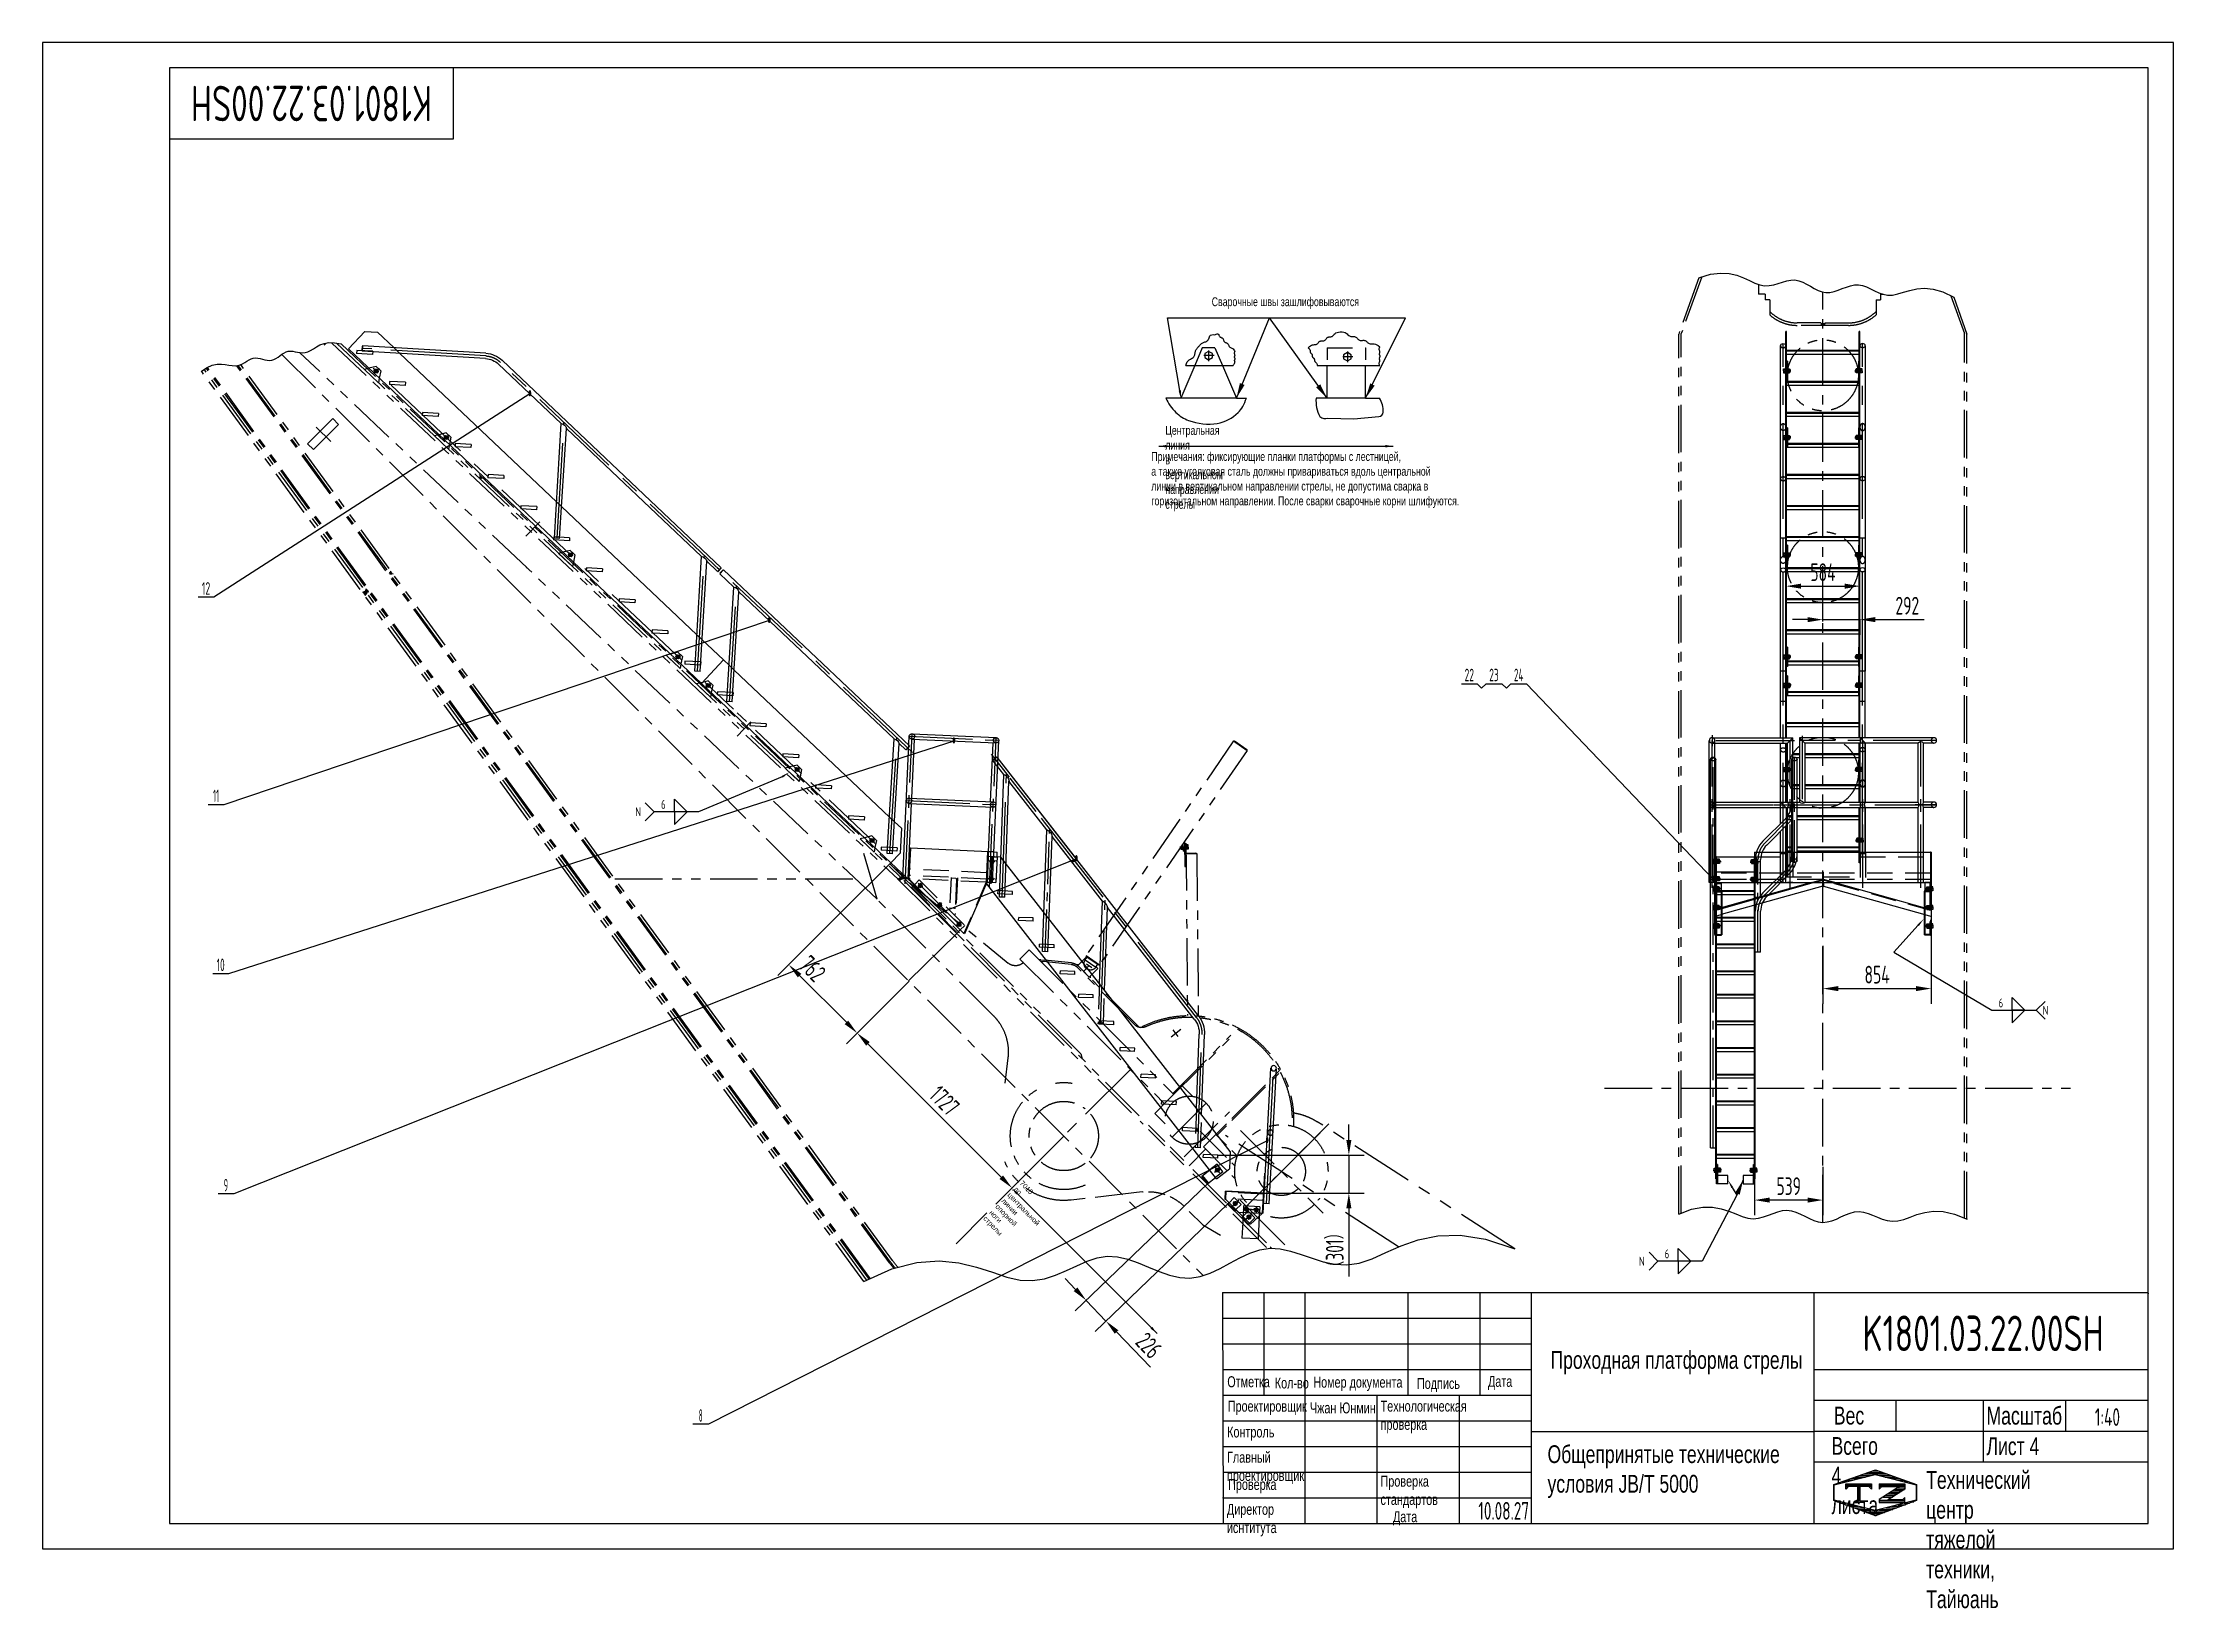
# Model space of a CAD drawing. Header units: millimetres. Extents: x 0 to 16800, y -469 to 11880.
import ezdxf
from ezdxf.enums import TextEntityAlignment as Align

# ---------------------------------------------------------------- set-up
doc = ezdxf.new("R2010")
doc.units = ezdxf.units.MM
doc.header["$LTSCALE"] = 400
for name, pattern in [('F', [0.75, 0.5, -0.25]), ('G', [2, 1.25, -0.25, 0.25, -0.25]), ('K', [2.5, 1.25, -0.25, 0.25, -0.25, 0.25, -0.25])]:
    doc.linetypes.add(name, pattern=pattern)
for name, color, linetype in [('01', 7, 'Continuous'), ('02', 1, 'Continuous'), ('04', 2, 'F'), ('05', 4, 'G'), ('07', 6, 'K'), ('08', 1, 'Continuous'), ('11', 3, 'Continuous'), ('13', 3, 'Continuous'), ('THICK', 7, 'Continuous')]:
    doc.layers.add(name, color=color, linetype=linetype)
doc.styles.get("Standard").update_dxf_attribs({"font": 'isocp', "width": 0.707, "bigfont": 'intecad.shx'})
doc.dimstyles.new('INTE', dxfattribs={"dimscale": 40, "dimtxt": 3.5, "dimasz": 3, "dimexe": 3, "dimexo": 0, "dimgap": 1, "dimtad": 1, "dimdec": 0, "dimdsep": 46, "dimtxsty": 'Standard', "dimcen": 0, "dimclrd": 1, "dimclre": 1, "dimclrt": 3, "dimaunit": 1, "dimadec": 0, "dimazin": 0, "dimtfac": 1, "dimtdec": 0, "dimtmove": 0, "dimatfit": 0, "dimfxl": 1, "dimarcsym": 0})

msp = doc.modelspace()

# ---------------------------------------------------------------- texts
at = {"layer": '01', "attachment_point": 1}
for s, insert, char_height in [('{\\fArial|b0|i0|c204|p34;Отметка}', (9340.6, 1361.4), 86.385), ('{\\fArial|b0|i0|c204|p34;Кол-во}', (9715.3, 1351.5), 86.385), ('{\\fArial|b0|i0|c204|p34;Номер документа}', (10018.7, 1358.1), 86.385), ('{\\fArial|b0|i0|c204|p34;Подпись}', (10835.8, 1348.2), 86.385), ('{\\fArial|b0|i0|c204|p34;Дата}', (11396.1, 1364.7), 86.385), ('{\\fArial|b0|i0|c204|p34;Проектировщик}', (9344.4, 1168.5), 86.385), ('{\\fArial|b0|i0|c204|p34;\\C3;Чжан Юнмин}', (9992.2, 1155.2), 86.385), ('{\\fArial|b0|i0|c204|p34;Технологическая\\Pпроверка}', (10549.5, 1169.1), 86.385), ('{\\fArial|b0|i0|c204|p34;Вес}', (14122.2, 1122), 141.096), ('{\\fArial|b0|i0|c204|p34;Контроль}', (9339.5, 965), 86.385), ('{\\fArial|b0|i0|c204|p34;Главный\\Pпроектировщик}', (9338.7, 766.2), 86.385), ('{\\fArial|b0|i0|c204|p34;Проверка}', (9347.1, 551.3), 86.385), ('{\\fArial|b0|i0|c204|p34;Проверка\\Pстандартов}', (10548.7, 577), 86.385), ('{\\fArial|b0|i0|c204|p34;Директор\\Pиснтитута}', (9337.4, 355.1), 86.385), ('{\\fArial|b0|i0|c204|p34;Дата}', (10646.8, 297.3), 86.385)]:
    msp.add_mtext(s, dxfattribs=dict(at, insert=insert, char_height=char_height))
at = {"layer": '01', "insert": (14850.4, 614.6), "char_height": 141.096, "width": 6.631, "attachment_point": 1}
msp.add_mtext('{\\fArial|b0|i0|c204|p34;Технический центр\\Pтяжелой техники, Тайюань}', dxfattribs=at)
at = {"layer": '02', "width": 0.605172}
for p, p2 in [((3829.8, 9089.6), (3853.8, 9089.6)), ((5716.9, 7302), (5740.9, 7302)), ((7173.1, 6351.6), (7197.1, 6351.6)), ((8138.8, 5422.5), (8162.8, 5422.5)), ((13159.1, 5262.8), (13183.1, 5262.8)), ((9643.2, 3199), (9667.2, 3199))]:
    msp.add_text('●', height=40, dxfattribs=at).set_placement(p, p2, align=Align.FIT)
at = {"layer": '04', "attachment_point": 1}
for s, insert, char_height in [('{\\fArial|b0|i0|c204|p34;\\C3;Сварочные швы зашлифовываются}', (9217.7, 9871.3), 70), ('{\\fArial|b0|i0|c204|p34;\\C3;Примечания: фиксирующие планки платформы с лестницей,\\Pа также уголковая сталь должны привариваться вдоль центральной\\Pлинии в вертикальном направлении стрелы, не допустима сварка в \\Pгоризонтальном направлении. После сварки сварочные корни шлифуются.}', (8741.4, 8650.5), 70), ('{\\fArial|b0|i0|c204|p34;\\C3;Проходная платформа стрелы}', (11889.3, 1560.1), 140), ('{\\fArial|b0|i0|c204|p34;\\C0;Лист 4}', (15327, 879.8), 140), ('{\\fArial|b0|i0|c204|p34;\\C0;Общепринятые технические\\Pусловия \\fArial|b0|i0|c0|p34;JB/T 5000}', (11865.6, 817), 140)]:
    msp.add_mtext(s, dxfattribs=dict(at, insert=insert, char_height=char_height))
for s, insert, char_height, width in [('{\\fArial|b0|i0|c204|p34;\\C3;Центральная линия в вертикальном направлении стрелы}', (8852.2, 8856.7), 70, 4.486), ('{\\fArial|b0|i0|c204|p34;\\C0;Всего 4 листа}', (14104.8, 882), 140, 4.609)]:
    msp.add_mtext(s, dxfattribs=dict(at, insert=insert, char_height=char_height, width=width))
at = {"layer": '04', "insert": (7728.5, 2908.5), "char_height": 40, "width": 2.909, "attachment_point": 1, "rotation": 314.14331}
msp.add_mtext('{\\fArial|b0|i0|c204|p34;\\W0.8;\\C3;7010 до центральной линии опорной ноги стрелы}', dxfattribs=at)
at = {"layer": '05', "insert": (15325.8, 1121.4), "char_height": 141.152, "attachment_point": 1}
msp.add_mtext('{\\fArial|b0|i0|c204|p34;\\C0;Масштаб}', dxfattribs=at)
at = {"layer": '11', "width": 0.696129}
msp.add_text('K1801.03.22.00SH', height=280, rotation=180, dxfattribs=at).set_placement((3070.7, 11540), (1169.3, 11540), align=Align.FIT)
at = {"layer": '11'}
for s, height, width, p, p2 in [('12', 98.99, 0.611465, (1254.8, 7525.8), (1322, 7525.8)), ('22', 98.99, 0.573679, (11211.5, 6842.9), (11285.9, 6842.9)), ('23', 98.99, 0.581958, (11406.2, 6842.9), (11480.6, 6842.9)), ('24', 98.99, 0.556706, (11600.9, 6842.9), (11675.3, 6842.9)), ('11', 98.99, 0.582235, (1343.1, 5889.6), (1392.1, 5889.6)), ('10', 98.99, 0.606076, (1372.3, 4556.6), (1435.4, 4556.6)), ('9', 99, 0.579528, (1427.3, 2819.2), (1462.9, 2819.2)), ('K1801.03.22.00SH', 280, 0.696129, (14349.3, 1560), (16250.7, 1560)), ('8', 99, 0.514182, (5174.5, 1002.5), (5202.5, 1002.5)), ('1:40', 140, 0.657692, (16181, 970), (16379, 970)), ('10.08.27', 140, 0.642055, (11320, 230), (11720, 230))]:
    msp.add_text(s, height=height, dxfattribs=dict(at, width=width)).set_placement(p, p2, align=Align.FIT)
at = {"layer": '13', "width": 0.707}
msp.add_text('6', height=70, dxfattribs=at).set_placement((4876.5, 5836.4))
at = {"layer": '13', "width": 1.010989}
msp.add_text('N', height=70, dxfattribs=at).set_placement((4672.5, 5778.4), (4718.5, 5778.4), align=Align.FIT)

# ---------------------------------------------------------------- blocks, each defined once
blk = doc.blocks.new('*U1')
at = {"layer": '01'}
for p, q in [((-15, 5), (-15, 0)), ((0, 5), (-15, 5)), ((-15, 0), (0, 0)), ((0, 0), (-3, 5)), ((0, 5), (3, 0)), ((0, 5), (15, 5)), ((15, 0), (0, 0)), ((15, 5), (15, 0))]:
    blk.add_line(p, q, dxfattribs=at)
at = {"layer": '05'}
blk.add_line((0, 7), (0, -2), dxfattribs=at)
blk = doc.blocks.new('Q7')
at = {"layer": '07', "linetype": 'K', "ltscale": 0.75}
for points in [[(57018, 4635), (57003, 4621), (57023, 4612), (57027, 4616)], [(57715, 3872), (57708, 3863), (57709, 3862), (57729, 3866)], [(57733, 3863), (57729, 3866), (57709, 3862), (57729, 3858)], [(53692, 1456), (53701, 1465), (53691, 1482), (53687, 1479), (53678, 1470)], [(53694, 1458), (53717, 1445), (53726, 1454), (53708, 1472)]]:
    blk.add_hatch(color=6, dxfattribs=at).paths.add_polyline_path(points)
h = blk.add_hatch(color=6, dxfattribs=at)
h.paths.add_polyline_path([(57723, 3884), (57715, 3872), (57729, 3858)])
h.paths.add_polyline_path([(57715, 3872), (57709, 3864), (57712, 3861), (57729, 3858)])
h.paths.add_polyline_path([(57709, 3864), (57707, 3862), (57712, 3861)])
h = blk.add_hatch(color=6, dxfattribs=at)
h.paths.add_polyline_path([(57723, 3884), (57715, 3872), (57729, 3866), (57735, 3867)])
h.paths.add_polyline_path([(57729, 3866), (57733, 3863), (57735, 3867)])
h = blk.add_hatch(color=6, dxfattribs=at)
h.paths.add_polyline_path([(57918, 3716), (57920, 3719), (57905, 3733), (57898, 3723)])
h.paths.add_polyline_path([(57916, 3747), (57905, 3733), (57920, 3719), (57924, 3725)])
h = blk.add_hatch(color=6, dxfattribs=at)
h.paths.add_polyline_path([(57920, 3720), (57915, 3713), (57930, 3691), (57938, 3702)])
h.paths.add_polyline_path([(57925, 3727), (57920, 3720), (57938, 3702), (57949, 3716)])
h = blk.add_hatch(color=6, dxfattribs=at)
h.paths.add_polyline_path([(51448, 1660), (51448, 1657), (51451, 1657)])
h.paths.add_polyline_path([(51377, 1661), (51374, 1658), (51377, 1658)])
h.paths.add_polyline_path([(51457, 1556), (51454, 1556), (51454, 1553)])
h = blk.add_hatch(color=6, dxfattribs=at)
h.paths.add_polyline_path([(52212, 676), (52212, 691), (52219, 683)])
h.paths.add_polyline_path([(52316, 780, 0.010476), (52313, 777), (52309, 773), (52302, 780)])
at = {"layer": '05', "color": 4, "linetype": 'G', "ltscale": 0.75}
blk.add_line((58584, 5594), (51320, -1671), dxfattribs=at)
at = {"layer": '05'}
blk.add_line((51894, -46), (53267, -1420), dxfattribs=at)
at = {"layer": '05', "color": 4, "linetype": 'G'}
blk.add_line((51005, -1151), (50329, -475), dxfattribs=at)
at = {"layer": '07', "color": 6, "linetype": 'K', "ltscale": 0.75}
for p, q in [((58117, 5677), (53694, 1486)), ((58153, 5683), (53708, 1472)), ((58193, 5686), (53726, 1454)), ((56651, 3910), (58444, 5609)), ((58236, 5683), (58251, 5667)), ((53769, -1553), (58908, 5513)), ((53785, -1565), (58928, 5506)), ((53793, -1571), (58939, 5504)), ((53952, -1686), (59172, 5492)), ((53960, -1692), (59181, 5487)), ((53976, -1704), (59198, 5476)), ((53996, -1718), (59219, 5463)), ((58137, 5042), (58183, 5087)), ((58335, 4844), (58137, 5042)), ((58381, 4889), (58183, 5087)), ((58199, 4906), (58313, 5019)), ((58335, 4844), (58381, 4889)), ((57023, 4612), (57003, 4621)), ((57025, 4614), (57011, 4628)), ((57025, 4614), (57011, 4628)), ((57027, 4616), (57018, 4635)), ((56551, 4274), (56660, 4159)), ((53892, 1296), (56657, 3916)), ((57735, 3867), (57707, 3862)), ((57733, 3863), (57715, 3872)), ((57735, 3867), (57723, 3884)), ((57708, 3863), (57729, 3858)), ((57918, 3716), (57898, 3723)), ((57920, 3719), (57904, 3731)), ((57920, 3719), (57905, 3733)), ((57915, 3713), (57930, 3691)), ((57924, 3725), (57916, 3747)), ((57925, 3727), (57949, 3716)), ((54886, 2697), (54995, 2582)), ((51080, 2545), (50973, 2471)), ((51074, 2545), (50975, 2477)), ((51074, 2545), (51076, 2542)), ((51080, 2545), (52244, 852)), ((50973, 2471), (52137, 779)), ((50975, 2477), (50977, 2474)), ((51435, 1708), (51504, 1708)), ((51438, 1708), (51438, 1725)), ((51438, 1725), (51451, 1725)), ((51451, 1718), (51438, 1718)), ((51438, 1708), (51438, 1692)), ((51450, 1698), (51438, 1698)), ((51438, 1692), (51450, 1691)), ((51479, 1708), (51442, 1708)), ((51456, 1740), (51444, 379)), ((51451, 1725), (51450, 1708)), ((51450, 1691), (51450, 1708)), ((51456, 1725), (51455, 1708)), ((51455, 1691), (51455, 1708)), ((51462, 1708), (51485, 1708)), ((51468, 1740), (51466, 1556)), ((51468, 1752), (51467, 1676)), ((51499, 1708), (51478, 1708)), ((51480, 1734), (51479, 1676)), ((51480, 1724), (51479, 1708)), ((51479, 1691), (51479, 1708)), ((51497, 1698), (51479, 1698)), ((51497, 1691), (51479, 1691)), ((51491, 1718), (51480, 1718)), ((51497, 1708), (51497, 1691)), ((51497, 1698), (51500, 1698)), ((51500, 1698), (51500, 1704)), ((53892, 1296), (54016, 1729)), ((51370, 1658), (51359, 375)), ((51370, 1658), (51359, 375)), ((51455, 1657), (51370, 1658)), ((51374, 1658), (51377, 1661)), ((51448, 1660), (51377, 1661)), ((51377, 1661), (51377, 1658)), ((51448, 1660), (51448, 1657)), ((51451, 1657), (51448, 1660)), ((51466, 1556), (51454, 1556)), ((51457, 1556), (51454, 1553)), ((51467, 1676), (51479, 1676)), ((51825, -411), (53708, 1472)), ((51885, -387), (53730, 1458)), ((52286, 78), (53694, 1486)), ((53634, 1426), (52857, 792)), ((53692, 1456), (53678, 1470)), ((53701, 1465), (53691, 1482)), ((53717, 1445), (53694, 1458)), ((53726, 1454), (53708, 1472)), ((55958, 1458), (54063, 1458)), ((52976, 380), (53892, 1296)), ((52692, 898), (51552, -243)), ((52244, 852), (52137, 779)), ((52242, 846), (52143, 778)), ((52250, 818), (52234, 841)), ((52242, 840), (52238, 836)), ((52242, 846), (52240, 849)), ((52242, 840), (52309, 773)), ((52692, 898), (52734, 856)), ((52733, 856), (52765, 825)), ((52765, 825), (51624, -316)), ((51822, 286), (52305, 769)), ((51859, 306), (52314, 761)), ((52143, 778), (52141, 781)), ((52166, 760), (52150, 784)), ((52164, 763), (52152, 751)), ((52152, 751), (52219, 683)), ((52250, 818), (52166, 760)), ((52239, 787), (52199, 759)), ((52212, 691), (52212, 676)), ((52309, 773), (52219, 683)), ((52219, 773), (52264, 728)), ((52302, 780), (52316, 780)), ((52601, 819), (52570, 816)), ((52601, 806), (52581, 805)), ((52601, 819), (52617, 822)), ((51593, -284), (51093, 215)), ((51560, -235), (51102, 224)), ((52286, 78), (52274, 37)), ((52860, 47), (52883, -154)), ((51094, -449), (50704, -58)), ((51094, -432), (50710, -47)), ((51297, -312), (51596, -611)), ((51403, -258), (51485, -176)), ((51593, -284), (51701, -393)), ((51469, -735), (51113, -379)), ((51270, -608), (51137, -474)), ((51212, -567), (51137, -491)), ((51619, -475), (51701, -393)), ((51623, -613), (51752, -485)), ((51794, -478), (51817, -455)), ((51026, -528), (50374, -1180)), ((50399, -545), (50914, -1060)), ((51345, -532), (51137, -741)), ((51137, -643), (51221, -558)), ((51319, -657), (51137, -840)), ((51269, -607), (51319, -657)), ((51473, -763), (51581, -656)), ((51623, -649), (51752, -520)), ((51052, -727), (51094, -685)), ((51094, -783), (51070, -807)), ((51137, -1100), (51431, -806)), ((51431, -805), (51301, -675)), ((51473, -799), (51581, -691)), ((51094, -882), (51068, -908)), ((51137, -1135), (51431, -841)), ((50822, -1414), (51094, -1142)), ((51431, -1165), (51324, -1272)), ((51800, -1012), (52208, -1059)), ((52250, -1064), (52361, -1076)), ((50822, -1450), (51094, -1178)), ((51324, -1272), (51185, -1352)), ((50780, -1457), (50792, -1445))]:
    blk.add_line(p, q, dxfattribs=at)
at = {"layer": '07', "color": 6, "linetype": 'K'}
for p, q in [((52359, 795), (52570, 816)), ((52360, 783), (52581, 805)), ((48864, -1461), (50421, -458)), ((49779, -1446), (51144, -567)), ((51029, -1076), (50673, -1433))]:
    blk.add_line(p, q, dxfattribs=at)
at = {"layer": '07', "color": 6, "linetype": 'K', "ltscale": 0.75}
for centre, radius, start, end in [((52208, 789), 51, 214.5, 34.5), ((52367, 707), 88, 95.65, 135), ((52367, 707), 76, 95.65, 135), ((52800, 861), 89, 225, 309.1989), ((51432, -446), 825, 62.3909, 183.3341), ((51432, -446), 813, 65.1334, 151.3806), ((53263, 93), 406, 135, 186.4896), ((51806, 360), 76, 245.1334, 315), ((51432, -446), 813, 152.2066, 183.1725), ((52419, -571), 422, 81.0288, 98.9712), ((51431, -446), 190, 45, 170.3833), ((51431, -446), 190, 9.6167, 45), ((52419, -571), 422, 246.4709, 62.5792), ((52419, -571), 273, 231.8419, 128.1581), ((50704, -850), 368, 224.9223, 218.3302), ((51431, -446), 190, 183.1859, 225), ((52419, -571), 273, 140.6041, 219.3959), ((50704, -850), 190, 224.8496, 212.0164), ((51431, -446), 190, 225, 321.9289), ((52419, -571), 508, 263.5104, 336.2649), ((51754, -1416), 406, 115.2658, 133.7957), ((51754, -1416), 406, 90.3229, 108.8221), ((51754, -1416), 406, 83.5104, 84.3442), ((52419, -571), 1669, 321.6635, 323.9768), ((52419, -571), 1689, 321.9637, 323.9768), ((52419, -571), 1699, 322.1109, 323.9768), ((52419, -571), 1895, 323.6286, 323.9768), ((52419, -571), 1905, 323.6934, 323.9768), ((52419, -571), 1925, 323.821, 323.9768)]:
    blk.add_arc(centre, radius, start, end, dxfattribs=at)
at = {"layer": '07', "color": 6, "linetype": 'K'}
blk.add_arc((50682, -864), 482, 98.7546, 122.7727, dxfattribs=at)
at = {"layer": '07', "color": 6, "linetype": 'K', "ltscale": 0.75, "xscale": -0.9999999999999999, "rotation": 89.4999999999318}
blk.add_blockref('*U1', (51455, 1708), dxfattribs=at)
blk = doc.blocks.new('QB1')
at = {"layer": '07', "linetype": 'K', "ltscale": 0.75}
h = blk.add_hatch(color=6, dxfattribs=at)
h.paths.add_polyline_path([(74872, 34954), (74879, 34934), (74889, 34934), (74889, 34954)])
h.paths.add_polyline_path([(74889, 34954), (74889, 34934), (74898, 34934), (74906, 34954)])
at = {"layer": '05', "color": 4, "linetype": 'G', "ltscale": 0.75}
blk.add_line((74889, 27859), (74889, 35197), dxfattribs=at)
at = {"layer": '05', "ltscale": 0.75}
blk.add_line((73167, 28918), (76840, 28918), dxfattribs=at)
at = {"layer": '07', "color": 6, "linetype": 'K', "ltscale": 0.75}
for p, q in [((73911, 35309), (73752, 34865)), ((73934, 35316), (73772, 34869)), ((74381, 35256), (74381, 35180)), ((75897, 35168), (76005, 34869)), ((75921, 35157), (76025, 34865)), ((74872, 34954), (74686, 34954)), ((74872, 34954), (74879, 34934)), ((74906, 34954), (74898, 34934)), ((74906, 34954), (75092, 34954)), ((73752, 27925), (73752, 34865)), ((73772, 27933), (73772, 34869)), ((75092, 34934), (74686, 34934)), ((76005, 27892), (76005, 34869)), ((76025, 27884), (76025, 34865))]:
    blk.add_line(p, q, dxfattribs=at)
at = {"layer": '07', "color": 6, "linetype": 'K'}
for p, q in [((74434, 35180), (74381, 35180)), ((74434, 35180), (74434, 35136)), ((74470, 35136), (74434, 35136)), ((74470, 35136), (74470, 35017)), ((75308, 35136), (75308, 35017)), ((75308, 35136), (75344, 35136)), ((75344, 35180), (75362, 35180)), ((75344, 35180), (75344, 35136))]:
    blk.add_line(p, q, dxfattribs=at)
at = {"layer": '07', "color": 6, "linetype": 'K', "ltscale": 0.75}
for centre in [(74889, 34540), (74889, 33027), (74889, 31406)]:
    blk.add_circle(centre, 280, dxfattribs=at)
for centre, radius, start, end in [((74686, 35259), 305, 224.8189, 270), ((74686, 35258), 324, 228.107, 270), ((75092, 35259), 305, 270, 315.1811), ((75092, 35258), 324, 270, 311.893)]:
    blk.add_arc(centre, radius, start, end, dxfattribs=at)
blk = doc.blocks.new('*U9')
at = {"layer": '01'}
for p, q in [((-18, 0), (-18, 16)), ((-18, 16), (0, 16)), ((-18, 10), (0, 10)), ((0, 16), (0, 0)), ((0, -16), (0, 0)), ((-18, 0), (-18, -16)), ((-18, -10), (0, -10)), ((-18, -16), (0, -16))]:
    blk.add_line(p, q, dxfattribs=at)
at = {"layer": '05'}
blk.add_line((-19, 0), (1, 0), dxfattribs=at)
blk = doc.blocks.new('*U11')
at = {"layer": '01'}
for p, q in [((-13, 0), (-13, 16)), ((-13, 16), (0, 16)), ((0, 10), (-13, 10)), ((-13, 0), (-13, -16)), ((0, 16), (0, 0)), ((0, 10), (40, 10)), ((0, -16), (0, 0)), ((8, 10), (8, 0)), ((8, -10), (8, 0)), ((40, 10), (40, 0)), ((40, -10), (40, 0)), ((0, -10), (-13, -10)), ((-13, -16), (0, -16)), ((0, -10), (40, -10))]:
    blk.add_line(p, q, dxfattribs=at)
at = {"layer": '02'}
for p, q in [((40, 8), (8, 8)), ((40, -8), (8, -8))]:
    blk.add_line(p, q, dxfattribs=at)
at = {"layer": '05'}
blk.add_line((-16, 0), (44, 0), dxfattribs=at)
blk = doc.blocks.new('*U10')
at = {"layer": '01'}
for p, q in [((-15, 5), (-15, 0)), ((0, 5), (-15, 5)), ((-15, 0), (0, 0)), ((0, 0), (-3, 5)), ((0, 5), (3, 0)), ((0, 5), (15, 5)), ((15, 0), (0, 0)), ((15, 5), (15, 0))]:
    blk.add_line(p, q, dxfattribs=at)
at = {"layer": '05'}
blk.add_line((0, 7), (0, -2), dxfattribs=at)
blk = doc.blocks.new('12-2')
at = {"ltscale": 1.5}
for p, q in [((49560, 45790), (49738, 45790)), ((49797, 45790), (49925, 45790)), ((49967, 45790), (50433, 45790)), ((50016, 45747), (50087, 45747)), ((50142, 45747), (50433, 45747)), ((50475, 45790), (51799, 45790)), ((50475, 45747), (51799, 45747)), ((49560, 45121), (49925, 45121)), ((49967, 45121), (50433, 45121)), ((50016, 45163), (50087, 45163)), ((50142, 45163), (50433, 45163)), ((50475, 45163), (51799, 45163)), ((50475, 45121), (51799, 45121))]:
    blk.add_line(p, q, dxfattribs=at)
for p, q in [((49560, 45747), (49560, 45790)), ((49581, 45701), (49581, 45741)), ((49606, 45701), (49606, 45741)), ((49613, 45701), (49613, 45741)), ((49826, 45701), (49826, 45741)), ((49851, 45701), (49851, 45741)), ((49858, 45701), (49858, 45741)), ((50071, 45735), (50071, 45741)), ((50096, 45735), (50096, 45741)), ((50103, 45735), (50103, 45741)), ((50316, 45735), (50316, 45741)), ((50341, 45735), (50341, 45741)), ((50348, 45735), (50348, 45741)), ((50561, 45169), (50561, 45741)), ((50586, 45169), (50586, 45741)), ((50593, 45169), (50593, 45741)), ((50806, 45169), (50806, 45741)), ((50831, 45169), (50831, 45741)), ((50838, 45169), (50838, 45741)), ((49581, 45169), (49581, 45659)), ((49606, 45169), (49606, 45659)), ((49613, 45169), (49613, 45659)), ((49826, 45169), (49826, 45659)), ((49851, 45169), (49851, 45659)), ((49858, 45169), (49858, 45659)), ((50071, 45639), (50071, 45693)), ((50071, 45169), (50071, 45597)), ((50096, 45639), (50096, 45693)), ((50096, 45169), (50096, 45597)), ((50103, 45639), (50103, 45693)), ((50103, 45169), (50103, 45597)), ((50316, 45639), (50316, 45693)), ((50316, 45169), (50316, 45597)), ((50341, 45639), (50341, 45693)), ((50341, 45169), (50341, 45597)), ((50348, 45639), (50348, 45693)), ((50348, 45169), (50348, 45597)), ((49560, 45121), (49560, 45163))]:
    blk.add_line(p, q)
at = {"layer": '01', "color": 7, "linetype": 'Continuous'}
for p, q in [((49489, 45747), (49780, 45747)), ((49489, 45747), (49489, 45741)), ((49489, 45741), (49925, 45741)), ((49967, 45747), (50433, 45747)), ((49967, 45741), (50433, 45741)), ((50149, 45735), (50149, 45741)), ((50200, 45735), (50200, 45741)), ((50250, 45735), (50250, 45741)), ((50301, 45735), (50301, 45741)), ((50475, 45747), (51546, 45747)), ((50475, 45741), (50964, 45741)), ((50812, 45735), (50812, 45741)), ((50863, 45735), (50863, 45741)), ((50913, 45735), (50913, 45741)), ((50938, 45747), (50938, 45741)), ((50964, 45735), (50964, 45741)), ((49489, 45169), (49925, 45169)), ((49489, 45163), (49489, 45169)), ((49489, 45163), (49925, 45163)), ((49590, 45169), (49590, 45163)), ((49641, 45169), (49641, 45163)), ((49691, 45169), (49691, 45163)), ((49742, 45169), (49742, 45163)), ((49967, 45169), (50433, 45169)), ((49967, 45163), (50433, 45163)), ((50149, 45175), (50149, 45169)), ((50200, 45175), (50200, 45169)), ((50250, 45175), (50250, 45169)), ((50301, 45175), (50301, 45169)), ((50475, 45169), (50964, 45169)), ((50475, 45163), (51546, 45163)), ((50812, 45175), (50812, 45169)), ((50863, 45175), (50863, 45169)), ((50913, 45175), (50913, 45169)), ((50938, 45163), (50938, 45169)), ((50964, 45175), (50964, 45169))]:
    blk.add_line(p, q, dxfattribs=at)
at = {"layer": '01', "color": 7, "linetype": 'Continuous', "ltscale": 2}
for p, q in [((50301, 45741), (50149, 45741)), ((50301, 45735), (50149, 45735)), ((50964, 45741), (50812, 45741)), ((50964, 45735), (50812, 45735)), ((49742, 45169), (49590, 45169)), ((49742, 45163), (49590, 45163)), ((50301, 45175), (50149, 45175)), ((50301, 45169), (50149, 45169)), ((50964, 45175), (50812, 45175)), ((50964, 45169), (50812, 45169))]:
    blk.add_line(p, q, dxfattribs=at)
at = {"layer": '01', "color": 7, "linetype": 'Continuous', "extrusion": (0, 0, -1)}
blk.add_ellipse((51799, 45768), major_axis=(0, 21.2), ratio=0.766044, start_param=0, end_param=3.141593, dxfattribs=at)
at = {"layer": '01', "color": 7, "linetype": 'Continuous'}
blk.add_ellipse((51799, 45142), major_axis=(0, -21.2), ratio=0.766044, start_param=0, end_param=3.141593, dxfattribs=at)
at = {"layer": '04'}
for p, q in [((50214, 45747), (50214, 45735)), ((50236, 45747), (50236, 45735)), ((50877, 45747), (50877, 45735)), ((50899, 45747), (50899, 45735)), ((49655, 45157), (49655, 45169)), ((49677, 45157), (49677, 45169)), ((50214, 45163), (50214, 45175)), ((50236, 45163), (50236, 45175)), ((50877, 45163), (50877, 45175)), ((50899, 45163), (50899, 45175))]:
    blk.add_line(p, q, dxfattribs=at)
at = {"layer": '04', "color": 2, "linetype": 'F'}
for p, q in [((50760, 45747), (50760, 45790)), ((50760, 45121), (50760, 45163))]:
    blk.add_line(p, q, dxfattribs=at)
at = {"layer": '04'}
blk.add_ellipse((50114, 45768), major_axis=(-27.6, 0), ratio=0.766044, dxfattribs=at)
at = {"layer": '04', "color": 2, "linetype": 'F'}
for centre, major_axis in [((50380, 45768), (0, 21.2)), ((51799, 45768), (0, 21.2)), ((50380, 45142), (0, -21.2))]:
    blk.add_ellipse(centre, major_axis=major_axis, ratio=0.766044, start_param=0, end_param=3.141593, dxfattribs=at)
at = {"layer": '04', "color": 2, "linetype": 'F', "extrusion": (0, 0, -1)}
for centre, major_axis in [((50380, 45768), (0, 21.2)), ((50380, 45142), (0, -21.2)), ((51799, 45142), (0, -21.2))]:
    blk.add_ellipse(centre, major_axis=major_axis, ratio=0.766044, start_param=0, end_param=3.141593, dxfattribs=at)
at = {"layer": '04', "extrusion": (0, 0, -1)}
blk.add_ellipse((50114, 45142), major_axis=(-27.6, 0), ratio=0.766044, dxfattribs=at)
at = {"layer": '05', "ltscale": 1.5}
for p, q in [((49528, 45768), (51815, 45768)), ((49528, 45142), (51815, 45142))]:
    blk.add_line(p, q, dxfattribs=at)
at = {"layer": '05', "color": 4, "linetype": 'G'}
for p, q in [((50225, 45736), (50225, 45755)), ((50888, 45736), (50888, 45755)), ((49666, 45168), (49666, 45150)), ((50225, 45174), (50225, 45156)), ((50888, 45174), (50888, 45156))]:
    blk.add_line(p, q, dxfattribs=at)
at = {"layer": '04', "rotation": 270}
for p in [(50225, 45752), (50888, 45752)]:
    blk.add_blockref('*U11', p, dxfattribs=at)
at = {"layer": '04'}
for p in [(50225, 45747), (50888, 45747)]:
    blk.add_blockref('*U10', p, dxfattribs=at)
at = {"layer": '04', "xscale": -1}
for name, p, rotation in [('*U11', (49666, 45152), 270), ('*U11', (50225, 45158), 270), ('*U11', (50888, 45158), 270), ('*U10', (49666, 45157), 180), ('*U10', (50225, 45163), 180), ('*U10', (50888, 45163), 180)]:
    blk.add_blockref(name, p, dxfattribs=dict(at, rotation=rotation))
at = {"layer": '05', "rotation": 270}
for p in [(50225, 45717), (50225, 45717), (50888, 45717)]:
    blk.add_blockref('*U9', p, dxfattribs=at)
at = {"layer": '05', "xscale": -1, "rotation": 270}
for p in [(50225, 45193), (50225, 45193), (50888, 45193), (50888, 45193), (49666, 45187), (49666, 45187)]:
    blk.add_blockref('*U9', p, dxfattribs=at)
blk = doc.blocks.new('*U6')
at = {"layer": '01'}
for p, q in [((-13, 0), (-13, 16)), ((-13, 16), (0, 16)), ((0, 10), (-13, 10)), ((-13, 0), (-13, -16)), ((0, 16), (0, 0)), ((0, 10), (40, 10)), ((0, -16), (0, 0)), ((8, 10), (8, 0)), ((8, -10), (8, 0)), ((40, 10), (40, 0)), ((40, -10), (40, 0)), ((0, -10), (-13, -10)), ((-13, -16), (0, -16)), ((0, -10), (40, -10))]:
    blk.add_line(p, q, dxfattribs=at)
at = {"layer": '02'}
for p, q in [((40, 8), (8, 8)), ((40, -8), (8, -8))]:
    blk.add_line(p, q, dxfattribs=at)
at = {"layer": '05'}
blk.add_line((-16, 0), (44, 0), dxfattribs=at)
blk = doc.blocks.new('*U5')
at = {"layer": '01'}
for p, q in [((-15, 5), (-15, 0)), ((0, 5), (-15, 5)), ((-15, 0), (0, 0)), ((0, 0), (-3, 5)), ((0, 5), (3, 0)), ((0, 5), (15, 5)), ((15, 0), (0, 0)), ((15, 5), (15, 0))]:
    blk.add_line(p, q, dxfattribs=at)
at = {"layer": '05'}
blk.add_line((0, 7), (0, -2), dxfattribs=at)
blk = doc.blocks.new('*U4')
at = {"layer": '01'}
for p, q in [((-18, 0), (-18, 16)), ((-18, 16), (0, 16)), ((-18, 10), (0, 10)), ((0, 16), (0, 0)), ((0, -16), (0, 0)), ((-18, 0), (-18, -16)), ((-18, -10), (0, -10)), ((-18, -16), (0, -16))]:
    blk.add_line(p, q, dxfattribs=at)
at = {"layer": '05'}
blk.add_line((-19, 0), (1, 0), dxfattribs=at)
blk = doc.blocks.new('13-2')
at = {"ltscale": 1.5}
for p, q in [((40575, 45728), (43141, 45728)), ((40478, 45686), (43253, 45686)), ((40478, 45680), (43253, 45680)), ((41165, 45686), (42634, 45686)), ((40478, 45108), (43253, 45108)), ((40478, 45102), (43253, 45102)), ((40575, 45059), (43141, 45059)), ((41165, 45102), (42634, 45102))]:
    blk.add_line(p, q, dxfattribs=at)
for p, q in [((40575, 45686), (40575, 45728)), ((40622, 45108), (40622, 45680)), ((40647, 45108), (40647, 45680)), ((40654, 45108), (40654, 45680)), ((40867, 45108), (40867, 45680)), ((40892, 45108), (40892, 45680)), ((40899, 45108), (40899, 45680)), ((41112, 45108), (41112, 45680)), ((41137, 45108), (41137, 45680)), ((41144, 45108), (41144, 45680)), ((41357, 45108), (41357, 45680)), ((41382, 45108), (41382, 45680)), ((41389, 45108), (41389, 45680)), ((41602, 45108), (41602, 45680)), ((41627, 45108), (41627, 45680)), ((41634, 45108), (41634, 45680)), ((41847, 45108), (41847, 45680)), ((41872, 45108), (41872, 45680)), ((41879, 45108), (41879, 45680)), ((42092, 45108), (42092, 45680)), ((42117, 45108), (42117, 45680)), ((42124, 45108), (42124, 45680)), ((42337, 45108), (42337, 45680)), ((42362, 45108), (42362, 45680)), ((42369, 45108), (42369, 45680)), ((42582, 45108), (42582, 45680)), ((42607, 45108), (42607, 45680)), ((42614, 45108), (42614, 45680)), ((42827, 45108), (42827, 45680)), ((42852, 45108), (42852, 45680)), ((42859, 45108), (42859, 45680)), ((43072, 45108), (43072, 45680)), ((43097, 45108), (43097, 45680)), ((43104, 45108), (43104, 45680)), ((43253, 45680), (43253, 45686)), ((40575, 45059), (40575, 45102))]:
    blk.add_line(p, q)
at = {"layer": '01', "color": 7, "linetype": 'Continuous'}
for p, q in [((40478, 45686), (40478, 45680)), ((40612, 45674), (40612, 45680)), ((40663, 45674), (40663, 45680)), ((40713, 45674), (40713, 45680)), ((40764, 45674), (40764, 45680)), ((41415, 45674), (41415, 45680)), ((41466, 45674), (41466, 45680)), ((41516, 45674), (41516, 45680)), ((41567, 45674), (41567, 45680)), ((42342, 45674), (42342, 45680)), ((42393, 45674), (42393, 45680)), ((42443, 45674), (42443, 45680)), ((42494, 45674), (42494, 45680)), ((42866, 45674), (42866, 45680)), ((42917, 45674), (42917, 45680)), ((42967, 45674), (42967, 45680)), ((43018, 45674), (43018, 45680)), ((43253, 45686), (43253, 45680)), ((40478, 45102), (40478, 45108)), ((40612, 45114), (40612, 45108)), ((40663, 45114), (40663, 45108)), ((40713, 45114), (40713, 45108)), ((40764, 45114), (40764, 45108)), ((41415, 45114), (41415, 45108)), ((41466, 45114), (41466, 45108)), ((41516, 45114), (41516, 45108)), ((41567, 45114), (41567, 45108)), ((42342, 45114), (42342, 45108)), ((42393, 45114), (42393, 45108)), ((42443, 45114), (42443, 45108)), ((42494, 45114), (42494, 45108)), ((42866, 45114), (42866, 45108)), ((42917, 45114), (42917, 45108)), ((42967, 45114), (42967, 45108)), ((43018, 45114), (43018, 45108)), ((43253, 45102), (43253, 45108))]:
    blk.add_line(p, q, dxfattribs=at)
at = {"layer": '01', "color": 7, "linetype": 'Continuous', "ltscale": 2}
for p, q in [((40764, 45674), (40612, 45674)), ((41567, 45674), (41415, 45674)), ((42494, 45674), (42342, 45674)), ((43018, 45674), (42866, 45674)), ((40764, 45114), (40612, 45114)), ((41567, 45114), (41415, 45114)), ((42494, 45114), (42342, 45114)), ((43018, 45114), (42866, 45114))]:
    blk.add_line(p, q, dxfattribs=at)
at = {"layer": '01', "color": 7, "linetype": 'Continuous', "extrusion": (0, 0, -1)}
blk.add_ellipse((43141, 45707), major_axis=(0, -21.2), ratio=0.766044, start_param=3.141593, end_param=6.283185, dxfattribs=at)
at = {"layer": '01', "color": 7, "linetype": 'Continuous'}
blk.add_ellipse((43141, 45081), major_axis=(0, 21.2), ratio=0.766044, start_param=3.141593, end_param=6.283185, dxfattribs=at)
at = {"layer": '04', "color": 2, "linetype": 'F'}
for p, q in [((41623, 45686), (41623, 45728)), ((41623, 45059), (41623, 45102))]:
    blk.add_line(p, q, dxfattribs=at)
at = {"layer": '04'}
for p, q in [((40677, 45686), (40677, 45680)), ((40677, 45686), (40677, 45674)), ((40699, 45686), (40699, 45680)), ((40699, 45686), (40699, 45674)), ((41480, 45686), (41480, 45680)), ((41480, 45686), (41480, 45674)), ((41480, 45686), (41480, 45680)), ((41502, 45686), (41502, 45680)), ((41502, 45686), (41502, 45674)), ((41502, 45686), (41502, 45680)), ((42407, 45686), (42407, 45680)), ((42407, 45686), (42407, 45674)), ((42407, 45686), (42407, 45680)), ((42429, 45686), (42429, 45680)), ((42429, 45686), (42429, 45674)), ((42429, 45686), (42429, 45680)), ((42931, 45686), (42931, 45680)), ((42931, 45686), (42931, 45674)), ((42931, 45686), (42931, 45680)), ((42953, 45686), (42953, 45680)), ((42953, 45686), (42953, 45674)), ((42953, 45686), (42953, 45680)), ((40677, 45102), (40677, 45114)), ((40677, 45102), (40677, 45108)), ((40699, 45102), (40699, 45114)), ((40699, 45102), (40699, 45108)), ((41480, 45102), (41480, 45114)), ((41480, 45102), (41480, 45108)), ((41480, 45102), (41480, 45108)), ((41502, 45102), (41502, 45114)), ((41502, 45102), (41502, 45108)), ((41502, 45102), (41502, 45108)), ((42407, 45102), (42407, 45114)), ((42407, 45102), (42407, 45108)), ((42407, 45102), (42407, 45108)), ((42429, 45102), (42429, 45114)), ((42429, 45102), (42429, 45108)), ((42429, 45102), (42429, 45108)), ((42931, 45102), (42931, 45114)), ((42931, 45102), (42931, 45108)), ((42931, 45102), (42931, 45108)), ((42953, 45102), (42953, 45114)), ((42953, 45102), (42953, 45108)), ((42953, 45102), (42953, 45108))]:
    blk.add_line(p, q, dxfattribs=at)
for centre in [(41451, 45707), (42499, 45707)]:
    blk.add_ellipse(centre, major_axis=(-27.6, 0), ratio=0.766044, dxfattribs=at)
at = {"layer": '04', "color": 2, "linetype": 'F'}
for centre, major_axis in [((42092, 45707), (0, -21.2)), ((43141, 45707), (0, -21.2)), ((42092, 45081), (0, 21.2))]:
    blk.add_ellipse(centre, major_axis=major_axis, ratio=0.766044, start_param=3.141593, end_param=6.283185, dxfattribs=at)
at = {"layer": '04', "color": 2, "linetype": 'F', "extrusion": (0, 0, -1)}
for centre, major_axis in [((42092, 45707), (0, -21.2)), ((42092, 45081), (0, 21.2)), ((43141, 45081), (0, 21.2))]:
    blk.add_ellipse(centre, major_axis=major_axis, ratio=0.766044, start_param=3.141593, end_param=6.283185, dxfattribs=at)
at = {"layer": '04', "extrusion": (0, 0, -1)}
for centre in [(41451, 45081), (42499, 45081)]:
    blk.add_ellipse(centre, major_axis=(-27.6, 0), ratio=0.766044, dxfattribs=at)
at = {"layer": '05', "ltscale": 1.5}
for p, q in [((40575, 45707), (43157, 45707)), ((40575, 45081), (43157, 45081))]:
    blk.add_line(p, q, dxfattribs=at)
at = {"layer": '05', "color": 4, "linetype": 'G'}
for p, q in [((40688, 45701), (40688, 45663)), ((41491, 45701), (41491, 45663)), ((41491, 45701), (41491, 45663)), ((42418, 45701), (42418, 45663)), ((42418, 45701), (42418, 45663)), ((42942, 45701), (42942, 45663)), ((42942, 45701), (42942, 45663)), ((40688, 45087), (40688, 45124)), ((41491, 45087), (41491, 45124)), ((41491, 45087), (41491, 45124)), ((42418, 45087), (42418, 45124)), ((42418, 45087), (42418, 45124)), ((42942, 45087), (42942, 45124)), ((42942, 45087), (42942, 45124))]:
    blk.add_line(p, q, dxfattribs=at)
at = {"layer": '04', "rotation": 270}
for p in [(40688, 45691), (41491, 45691), (42418, 45691), (42942, 45691)]:
    blk.add_blockref('*U6', p, dxfattribs=at)
at = {"layer": '04'}
for p in [(40688, 45686), (41491, 45686), (42418, 45686), (42942, 45686)]:
    blk.add_blockref('*U5', p, dxfattribs=at)
at = {"layer": '04', "xscale": -1}
for name, p, rotation in [('*U6', (40688, 45097), 270), ('*U5', (40688, 45102), 180), ('*U6', (41491, 45097), 270), ('*U5', (41491, 45102), 180), ('*U6', (42418, 45097), 270), ('*U5', (42418, 45102), 180), ('*U6', (42942, 45097), 270), ('*U5', (42942, 45102), 180)]:
    blk.add_blockref(name, p, dxfattribs=dict(at, rotation=rotation))
at = {"layer": '05', "rotation": 270}
for p in [(40688, 45656), (41491, 45656), (42418, 45656), (42942, 45656)]:
    blk.add_blockref('*U4', p, dxfattribs=at)
at = {"layer": '05', "xscale": -1, "rotation": 270}
for p in [(40688, 45132), (41491, 45132), (42418, 45132), (42942, 45132)]:
    blk.add_blockref('*U4', p, dxfattribs=at)
blk = doc.blocks.new('13-1')
at = {"ltscale": 1.5}
for p, q in [((40989, 47065), (40989, 47029)), ((40992, 47065), (40989, 47065)), ((40992, 47068), (43371, 47068)), ((40992, 47068), (40992, 47026)), ((40551, 46360), (41110, 47026)), ((40583, 46333), (41165, 47026)), ((40992, 47029), (40989, 47029)), ((40992, 47026), (41110, 47026)), ((41165, 47026), (42634, 47026)), ((42076, 46360), (42634, 47026)), ((42108, 46333), (42690, 47026)), ((42690, 47026), (43371, 47026)), ((43476, 46988), (44223, 46361)), ((43503, 47020), (44250, 46394)), ((40478, 46553), (40713, 46553)), ((40478, 46299), (40478, 46553)), ((40768, 46553), (42238, 46553)), ((42293, 46553), (43994, 46553)), ((44060, 46553), (44238, 46553)), ((44313, 46489), (44238, 46553)), ((44313, 46299), (44313, 46489)), ((40478, 46299), (44313, 46299)), ((40551, 46360), (40583, 46333)), ((42076, 46360), (42108, 46333))]:
    blk.add_line(p, q, dxfattribs=at)
for p, q in [((44250, 46394), (44223, 46361)), ((44250, 46389), (44227, 46362)), ((40701, 46299), (40681, 46268)), ((40814, 46299), (40833, 46268)), ((41869, 46299), (41849, 46268)), ((41982, 46299), (42001, 46268)), ((43216, 46299), (43196, 46268)), ((43329, 46299), (43348, 46268)), ((43978, 46299), (43958, 46268)), ((44091, 46299), (44110, 46268))]:
    blk.add_line(p, q)
at = {"ltscale": 2}
for p, q in [((40681, 46268), (40833, 46268)), ((41849, 46268), (42001, 46268)), ((43196, 46268), (43348, 46268)), ((43958, 46268), (44110, 46268))]:
    blk.add_line(p, q, dxfattribs=at)
at = {"ltscale": 1.5}
for centre in [(40757, 46324), (41925, 46324), (43272, 46324), (44034, 46324)]:
    blk.add_circle(centre, 11, dxfattribs=at)
for centre in [(41137, 46986), (42662, 46986)]:
    blk.add_arc(centre, 49.1, 55.775, 124.225, dxfattribs=at)
at = {"layer": '01', "color": 7, "linetype": 'Continuous', "ltscale": 1.5}
for p, q in [((44248, 46391), (44250, 46389)), ((44225, 46364), (44227, 46362))]:
    blk.add_line(p, q, dxfattribs=at)
at = {"layer": '01', "color": 7, "linetype": 'Continuous'}
for p, q in [((40757, 46341), (40742, 46332)), ((40742, 46332), (40742, 46316)), ((40742, 46316), (40757, 46308)), ((40772, 46332), (40757, 46341)), ((40757, 46308), (40772, 46316)), ((40772, 46316), (40772, 46332)), ((41925, 46341), (41910, 46332)), ((41910, 46332), (41910, 46316)), ((41910, 46316), (41925, 46308)), ((41940, 46332), (41925, 46341)), ((41925, 46308), (41940, 46316)), ((41940, 46316), (41940, 46332)), ((43272, 46341), (43257, 46332)), ((43257, 46332), (43257, 46316)), ((43257, 46316), (43272, 46308)), ((43287, 46332), (43272, 46341)), ((43272, 46308), (43287, 46316)), ((43287, 46316), (43287, 46332)), ((44034, 46341), (44019, 46332)), ((44019, 46332), (44019, 46316)), ((44019, 46316), (44034, 46308)), ((44049, 46332), (44034, 46341)), ((44034, 46308), (44049, 46316)), ((44049, 46316), (44049, 46332))]:
    blk.add_line(p, q, dxfattribs=at)
for radius in [205, 163]:
    blk.add_arc((43371, 46863), radius, 50, 90, dxfattribs=at)
at = {"layer": '04', "color": 2, "linetype": 'F'}
for p, q in [((40713, 46553), (40768, 46553)), ((42238, 46553), (42293, 46553))]:
    blk.add_line(p, q, dxfattribs=at)
at = {"layer": '04'}
for p, q in [((43994, 46553), (44060, 46553)), ((40598, 46418), (40582, 46399)), ((40582, 46399), (40678, 46318)), ((40598, 46418), (40694, 46337)), ((40955, 46418), (40939, 46399)), ((40939, 46399), (41034, 46318)), ((40955, 46418), (41050, 46337)), ((41311, 46418), (41295, 46399)), ((41295, 46399), (41391, 46318)), ((41311, 46418), (41407, 46337)), ((41667, 46418), (41651, 46399)), ((41651, 46399), (41747, 46318)), ((41667, 46418), (41763, 46337)), ((42023, 46418), (42007, 46399)), ((42007, 46399), (42103, 46318)), ((42023, 46418), (42119, 46337)), ((42380, 46418), (42364, 46399)), ((42364, 46399), (42459, 46318)), ((42380, 46418), (42475, 46337)), ((42736, 46418), (42720, 46399)), ((42720, 46399), (42816, 46318)), ((42736, 46418), (42832, 46337)), ((43092, 46418), (43076, 46399)), ((43076, 46399), (43172, 46318)), ((43092, 46418), (43188, 46337)), ((43448, 46418), (43432, 46399)), ((43432, 46399), (43528, 46318)), ((43448, 46418), (43544, 46337)), ((43805, 46418), (43789, 46399)), ((43789, 46399), (43884, 46318)), ((43805, 46418), (43901, 46337)), ((44161, 46418), (44145, 46399)), ((44145, 46399), (44241, 46318)), ((44161, 46418), (44257, 46337)), ((40694, 46337), (40678, 46318)), ((40732, 46349), (40701, 46299)), ((40746, 46324), (40768, 46324)), ((40782, 46349), (40814, 46299)), ((41050, 46337), (41034, 46318)), ((41407, 46337), (41391, 46318)), ((41763, 46337), (41747, 46318)), ((41900, 46349), (41869, 46299)), ((41950, 46349), (41982, 46299)), ((42119, 46337), (42103, 46318)), ((42475, 46337), (42459, 46318)), ((42832, 46337), (42816, 46318)), ((43188, 46337), (43172, 46318)), ((43247, 46349), (43216, 46299)), ((43297, 46349), (43329, 46299)), ((43544, 46337), (43528, 46318)), ((43901, 46337), (43884, 46318)), ((44009, 46349), (43978, 46299)), ((44059, 46349), (44091, 46299)), ((44257, 46337), (44241, 46318))]:
    blk.add_line(p, q, dxfattribs=at)
at = {"layer": '04', "color": 2, "linetype": 'F', "ltscale": 2}
for p, q in [((40732, 46349), (40782, 46349)), ((41900, 46349), (41950, 46349)), ((43247, 46349), (43297, 46349)), ((44009, 46349), (44059, 46349))]:
    blk.add_line(p, q, dxfattribs=at)
at = {"layer": '04', "color": 2, "linetype": 'F'}
for centre in [(40757, 46324), (41925, 46324), (43272, 46324), (44034, 46324)]:
    blk.add_circle(centre, 11, dxfattribs=at)
at = {"layer": '05', "ltscale": 1.5}
for p, q in [((40567, 46347), (41154, 47046)), ((40992, 47047), (43371, 47047)), ((42092, 46347), (42680, 47047)), ((43489, 47004), (44236, 46378))]:
    blk.add_line(p, q, dxfattribs=at)
at = {"layer": '05', "color": 4, "linetype": 'G', "ltscale": 1.5}
for p, q in [((40720, 46324), (44068, 46324)), ((40757, 46299), (40757, 46352)), ((41925, 46299), (41925, 46352)), ((43272, 46299), (43272, 46352)), ((44034, 46299), (44034, 46356))]:
    blk.add_line(p, q, dxfattribs=at)
at = {"layer": '05', "color": 4, "linetype": 'G'}
blk.add_arc((43371, 46863), 184, 50, 90, dxfattribs=at)
blk = doc.blocks.new('12-1')
at = {"ltscale": 1.5}
for p, q in [((49528, 46463), (50087, 47129)), ((49560, 46436), (50142, 47129)), ((50013, 47168), (50013, 47132)), ((50016, 47168), (50013, 47168)), ((50016, 47132), (50013, 47132)), ((50016, 47171), (50016, 47129)), ((50016, 47171), (52035, 47171)), ((50016, 47129), (50087, 47129)), ((50142, 47129), (51828, 47129)), ((51269, 46463), (51828, 47129)), ((51302, 46436), (51883, 47129)), ((51883, 47129), (52035, 47129)), ((52035, 47171), (52035, 47129)), ((52035, 47168), (52038, 47168)), ((52035, 47132), (52038, 47132)), ((52038, 47168), (52038, 47132)), ((49528, 46463), (49560, 46436)), ((51269, 46463), (51302, 46436))]:
    blk.add_line(p, q, dxfattribs=at)
for p, q in [((49616, 46656), (49489, 46507)), ((49616, 46656), (49690, 46656)), ((49745, 46656), (51431, 46656)), ((51486, 46656), (51546, 46656)), ((51546, 46656), (51546, 46402)), ((49489, 46507), (49489, 46402)), ((49489, 46402), (51546, 46402)), ((49662, 46402), (49642, 46371)), ((49775, 46402), (49794, 46371)), ((50475, 46402), (50455, 46371)), ((50588, 46402), (50607, 46371)), ((51440, 46402), (51420, 46371)), ((51546, 46412), (51572, 46371))]:
    blk.add_line(p, q)
at = {"ltscale": 2}
for p, q in [((49642, 46371), (49794, 46371)), ((50455, 46371), (50607, 46371)), ((51420, 46371), (51572, 46371))]:
    blk.add_line(p, q, dxfattribs=at)
at = {"ltscale": 1.5}
for centre in [(50114, 47088), (51856, 47088)]:
    blk.add_arc(centre, 49.1, 55.775, 124.225, dxfattribs=at)
at = {"layer": '01', "color": 7, "linetype": 'Continuous'}
for p, q in [((49718, 46444), (49703, 46435)), ((49703, 46435), (49703, 46419)), ((49703, 46419), (49718, 46411)), ((49733, 46435), (49718, 46444)), ((49718, 46411), (49733, 46419)), ((49733, 46419), (49733, 46435)), ((50531, 46444), (50516, 46435)), ((50516, 46435), (50516, 46419)), ((50516, 46419), (50531, 46411)), ((50546, 46435), (50531, 46444)), ((50531, 46411), (50546, 46419)), ((50546, 46419), (50546, 46435)), ((51496, 46444), (51481, 46435)), ((51481, 46435), (51481, 46419)), ((51481, 46419), (51496, 46411)), ((51511, 46435), (51496, 46444)), ((51496, 46411), (51511, 46419)), ((51511, 46419), (51511, 46435))]:
    blk.add_line(p, q, dxfattribs=at)
at = {"layer": '04', "color": 2, "linetype": 'F'}
for p, q in [((49745, 46656), (49690, 46656)), ((51431, 46656), (51486, 46656)), ((51471, 46452), (51440, 46402)), ((51521, 46452), (51546, 46412))]:
    blk.add_line(p, q, dxfattribs=at)
at = {"layer": '04'}
for p, q in [((49533, 46521), (49517, 46501)), ((49517, 46501), (49613, 46421)), ((49533, 46521), (49629, 46440)), ((49629, 46440), (49613, 46421)), ((49693, 46452), (49662, 46402)), ((49743, 46452), (49775, 46402)), ((49890, 46521), (49873, 46501)), ((49873, 46501), (49969, 46421)), ((49890, 46521), (49985, 46440)), ((49985, 46440), (49969, 46421)), ((50246, 46521), (50230, 46501)), ((50230, 46501), (50325, 46421)), ((50246, 46521), (50342, 46440)), ((50342, 46440), (50325, 46421)), ((50506, 46452), (50475, 46402)), ((50556, 46452), (50588, 46402)), ((50602, 46521), (50586, 46501)), ((50586, 46501), (50682, 46421)), ((50602, 46521), (50698, 46440)), ((50698, 46440), (50682, 46421)), ((50958, 46521), (50942, 46501)), ((50942, 46501), (51038, 46421)), ((50958, 46521), (51054, 46440)), ((51054, 46440), (51038, 46421)), ((51315, 46521), (51299, 46501)), ((51299, 46501), (51394, 46421)), ((51315, 46521), (51410, 46440)), ((51410, 46440), (51394, 46421))]:
    blk.add_line(p, q, dxfattribs=at)
at = {"layer": '04', "color": 2, "linetype": 'F', "ltscale": 2}
for p, q in [((49693, 46452), (49743, 46452)), ((50506, 46452), (50556, 46452)), ((51471, 46452), (51521, 46452))]:
    blk.add_line(p, q, dxfattribs=at)
at = {"layer": '04', "color": 2, "linetype": 'F'}
for centre in [(49718, 46427), (50531, 46427), (51496, 46427)]:
    blk.add_circle(centre, 11, dxfattribs=at)
at = {"layer": '05', "ltscale": 1.5}
for p, q in [((49544, 46449), (50131, 47149)), ((49963, 47150), (52083, 47150)), ((51285, 46449), (51872, 47149))]:
    blk.add_line(p, q, dxfattribs=at)
at = {"layer": '05', "color": 4, "linetype": 'G'}
for p, q in [((49682, 46427), (51223, 46427)), ((49718, 46455), (49718, 46402)), ((50531, 46455), (50531, 46402)), ((51223, 46427), (51529, 46427)), ((51496, 46452), (51496, 46402))]:
    blk.add_line(p, q, dxfattribs=at)
at = {"layer": '05'}
for p, q in [((49740, 46427), (49700, 46427)), ((49718, 46448), (49718, 46406)), ((50553, 46427), (50513, 46427)), ((50531, 46448), (50531, 46406)), ((51518, 46427), (51478, 46427)), ((51496, 46448), (51496, 46406))]:
    blk.add_line(p, q, dxfattribs=at)
at = {"layer": '05', "color": 4, "linetype": 'G', "ltscale": 2}
for p, q in [((49703, 46427), (49735, 46427)), ((49718, 46412), (49718, 46442)), ((50516, 46427), (50548, 46427)), ((50531, 46412), (50531, 46442)), ((51481, 46427), (51513, 46427)), ((51496, 46412), (51496, 46442))]:
    blk.add_line(p, q, dxfattribs=at)
blk = doc.blocks.new('*U17')
at = {"layer": '01'}
for p, q in [((0, 16), (-15, 8)), ((-15, 8), (-15, 0)), ((-15, -8), (-15, 0)), ((15, 8), (0, 16)), ((15, 0), (15, 8)), ((15, 0), (15, -8)), ((0, -16), (-15, -8)), ((15, -8), (0, -16))]:
    blk.add_line(p, q, dxfattribs=at)
at = {"layer": '05'}
for p, q in [((-17, 0), (16, 0)), ((0, -18), (0, 18))]:
    blk.add_line(p, q, dxfattribs=at)
blk = doc.blocks.new('11-2')
for p, q in [((56145, 47115), (56145, 48237)), ((56831, 48258), (56167, 48258)), ((56852, 47115), (56852, 48237)), ((56831, 48216), (56167, 48216)), ((56188, 47750), (56188, 48216)), ((56810, 47750), (56810, 48216)), ((56831, 47750), (56167, 47750)), ((56831, 47708), (56167, 47708)), ((56188, 47115), (56188, 47708)), ((56810, 47115), (56810, 47708)), ((56118, 47318), (56118, 47115)), ((56145, 47318), (56118, 47318)), ((56188, 47356), (56804, 47356)), ((56188, 47318), (56188, 47115)), ((56194, 47356), (56194, 47115)), ((56804, 47356), (56804, 47115)), ((56188, 47115), (56118, 47115)), ((56145, 47115), (56188, 47115)), ((56189, 47113), (56194, 47115)), ((56189, 47113), (56347, 46700)), ((56804, 47115), (56352, 46702)), ((56852, 47115), (56810, 47115)), ((56347, 46700), (56352, 46702))]:
    blk.add_line(p, q)
for centre in [(56712, 47064), (56553, 46919), (56393, 46773)]:
    blk.add_circle(centre, 11)
at = {"layer": '01', "color": 7, "linetype": 'Continuous'}
for p, q in [((56145, 47356), (56118, 47356)), ((56118, 47318), (56118, 47356)), ((56804, 47356), (56810, 47356)), ((56188, 47115), (56194, 47115)), ((56783, 47043), (56408, 46700)), ((56757, 47072), (56783, 47043)), ((56804, 47153), (56810, 47153)), ((56804, 47115), (56810, 47115)), ((56382, 46729), (56408, 46700))]:
    blk.add_line(p, q, dxfattribs=at)
for centre, start, end in [((56167, 48237), 90, 270), ((56831, 48237), 270, 90), ((56167, 47729), 90, 270), ((56831, 47729), 270, 90)]:
    blk.add_arc(centre, 21.1, start, end, dxfattribs=at)
at = {"layer": '04', "color": 2, "linetype": 'F'}
for p, q in [((56145, 47356), (56188, 47356)), ((56145, 47318), (56188, 47318)), ((56194, 47115), (56352, 46702)), ((56722, 47109), (56347, 46767)), ((56779, 47047), (56404, 46705)), ((56423, 47140), (56423, 46851)), ((56429, 47128), (56429, 46851)), ((56435, 47134), (56473, 47134)), ((56473, 47140), (56473, 46897)), ((56435, 46897), (56473, 46897)), ((56423, 46851), (56423, 46851)), ((56423, 46851), (56429, 46851))]:
    blk.add_line(p, q, dxfattribs=at)
at = {"layer": '04'}
for p, q in [((56194, 47190), (56804, 47190)), ((56194, 47140), (56804, 47140)), ((56194, 47115), (56804, 47115)), ((56722, 47109), (56757, 47072)), ((56347, 46767), (56382, 46729))]:
    blk.add_line(p, q, dxfattribs=at)
at = {"layer": '04', "color": 2, "linetype": 'F'}
for centre in [(56156, 47283), (56156, 47143)]:
    blk.add_circle(centre, 11, dxfattribs=at)
for centre, radius, start, end in [((56167, 48237), 21.1, 270, 90), ((56831, 48237), 21.1, 90, 270), ((56167, 47729), 21.1, 270, 90), ((56831, 47729), 21.1, 90, 270), ((56435, 47128), 6, 90, 180), ((56435, 46903), 6, 180, 270)]:
    blk.add_arc(centre, radius, start, end, dxfattribs=at)
at = {"layer": '05', "color": 4, "linetype": 'G'}
for p, q in [((56852, 48237), (56145, 48237)), ((56167, 47073), (56167, 48258)), ((56831, 47073), (56831, 48258)), ((56852, 47729), (56145, 47729)), ((56178, 47283), (56133, 47283)), ((56156, 47126), (56156, 47301)), ((56177, 47143), (56135, 47143)), ((56730, 47082), (56375, 46756)), ((56694, 47084), (56725, 47050)), ((56536, 46937), (56569, 46900)), ((56376, 46792), (56410, 46755))]:
    blk.add_line(p, q, dxfattribs=at)
at = {"layer": '05', "rotation": 180.0000030703335}
for p in [(56712, 47064), (56553, 46919), (56393, 46773)]:
    blk.add_blockref('*U17', p, dxfattribs=at)
blk = doc.blocks.new('*U14')
at = {"layer": '01'}
for p, q in [((-15, 5), (-15, 0)), ((0, 5), (-15, 5)), ((-15, 0), (0, 0)), ((0, 0), (-3, 5)), ((0, 5), (3, 0)), ((0, 5), (15, 5)), ((15, 0), (0, 0)), ((15, 5), (15, 0))]:
    blk.add_line(p, q, dxfattribs=at)
at = {"layer": '05'}
blk.add_line((0, 7), (0, -2), dxfattribs=at)
blk = doc.blocks.new('*U15')
at = {"layer": '01'}
for p, q in [((-18, 0), (-18, 16)), ((-18, 16), (0, 16)), ((-18, 10), (0, 10)), ((0, 16), (0, 0)), ((0, -16), (0, 0)), ((-18, 0), (-18, -16)), ((-18, -10), (0, -10)), ((-18, -16), (0, -16))]:
    blk.add_line(p, q, dxfattribs=at)
at = {"layer": '05'}
blk.add_line((-19, 0), (1, 0), dxfattribs=at)
blk = doc.blocks.new('*U16')
at = {"layer": '01'}
for p, q in [((-13, 0), (-13, 16)), ((-13, 16), (0, 16)), ((0, 10), (-13, 10)), ((-13, 0), (-13, -16)), ((0, 16), (0, 0)), ((0, 10), (40, 10)), ((0, -16), (0, 0)), ((8, 10), (8, 0)), ((8, -10), (8, 0)), ((40, 10), (40, 0)), ((40, -10), (40, 0)), ((0, -10), (-13, -10)), ((-13, -16), (0, -16)), ((0, -10), (40, -10))]:
    blk.add_line(p, q, dxfattribs=at)
at = {"layer": '02'}
for p, q in [((40, 8), (8, 8)), ((40, -8), (8, -8))]:
    blk.add_line(p, q, dxfattribs=at)
at = {"layer": '05'}
blk.add_line((-16, 0), (44, 0), dxfattribs=at)
blk = doc.blocks.new('11-1')
for p, q in [((53693, 47115), (53693, 48236)), ((53736, 47750), (53736, 48237)), ((54351, 48258), (54309, 48216)), ((54351, 47750), (54351, 48258)), ((55464, 48258), (54405, 48258)), ((54405, 48258), (54405, 47750)), ((54405, 48258), (54447, 48216)), ((54882, 48258), (54924, 48216)), ((54309, 47750), (54309, 48216)), ((55341, 48216), (54447, 48216)), ((54447, 48216), (54447, 47750)), ((54882, 47750), (54882, 48216)), ((54924, 47750), (54924, 48216)), ((55341, 47750), (55341, 48216)), ((55383, 47750), (55383, 48216)), ((55464, 48216), (55383, 48216)), ((53715, 47750), (54309, 47750)), ((54215, 47750), (54405, 47750)), ((54254, 47750), (54296, 47708)), ((54254, 47580), (54254, 47750)), ((54447, 47750), (55341, 47750)), ((55464, 47750), (55383, 47750)), ((53715, 47708), (54309, 47708)), ((53736, 47115), (53736, 47708)), ((54257, 47708), (55341, 47708)), ((54296, 47115), (54296, 47562)), ((54309, 47356), (54309, 47708)), ((54351, 47356), (54351, 47708)), ((54882, 47356), (54882, 47708)), ((54924, 47356), (54924, 47708)), ((55341, 47115), (55341, 47708)), ((55383, 47115), (55383, 47708)), ((55464, 47708), (55383, 47708)), ((54254, 47115), (54254, 47520)), ((53736, 47356), (53736, 47119)), ((53736, 47356), (53742, 47356)), ((53742, 47356), (53742, 47121)), ((53742, 47318), (53742, 47115)), ((53742, 47318), (54050, 47318)), ((54050, 47356), (55437, 47356)), ((54056, 47318), (54056, 47115)), ((54062, 47143), (54062, 47311)), ((55437, 47356), (55437, 47115)), ((55437, 47318), (55437, 47115)), ((53736, 47115), (53693, 47115)), ((53736, 46706), (53736, 47119)), ((53742, 47199), (53742, 47115)), ((53742, 47199), (54050, 47199)), ((53742, 47121), (53742, 46708)), ((53742, 47115), (55437, 47115)), ((53742, 47115), (55437, 47115)), ((53748, 47109), (53787, 47109)), ((54498, 47115), (53787, 46915)), ((53787, 47109), (53787, 46700)), ((54587, 47088), (53787, 46863)), ((54520, 47115), (53788, 46909)), ((54254, 47115), (54296, 47115)), ((54351, 47115), (54309, 47115)), ((54587, 47085), (54593, 47085)), ((54593, 47088), (55392, 46863)), ((54682, 47115), (55392, 46915)), ((54882, 47115), (54924, 47115)), ((55341, 47115), (55383, 47115)), ((53742, 46700), (53787, 46700)), ((53748, 46702), (53787, 46702))]:
    blk.add_line(p, q)
at = {"ltscale": 1.5}
for p in [(54351, 48258), (53715, 48216)]:
    blk.add_line(p, (54309, 48216), dxfattribs=at)
for centre, radius, start, end in [((54426, 47774), 32, 228.5729, 311.4271), ((55313, 47729), 34.9, 322.6493, 37.3507), ((55407, 47729), 32, 138.6398, 221.3602), ((55464, 47729), 21.1, 270, 90), ((53748, 47115), 6, 180, 270), ((53742, 46706), 6, 180, 270), ((53748, 46708), 6, 180, 270)]:
    blk.add_arc(centre, radius, start, end)
at = {"layer": '01', "color": 7, "linetype": 'Continuous', "ltscale": 1.5}
for p, q in [((53714, 48258), (54351, 48258)), ((53893, 47750), (54309, 47750))]:
    blk.add_line(p, q, dxfattribs=at)
at = {"layer": '01', "color": 7, "linetype": 'Continuous'}
for p, q in [((54405, 48258), (54447, 48216)), ((54050, 47356), (54050, 47199)), ((54056, 47318), (54056, 47115)), ((54062, 47318), (54056, 47318)), ((54062, 47318), (54062, 47115)), ((55437, 47356), (55437, 47121)), ((55443, 47356), (55437, 47356)), ((55443, 47356), (55443, 47119)), ((53788, 47047), (53793, 47047)), ((53788, 47043), (53793, 47043)), ((53793, 47047), (53793, 46702)), ((54062, 47115), (54056, 47115)), ((54587, 47115), (54587, 47085)), ((54593, 47115), (54593, 47085)), ((55392, 47047), (55387, 47047)), ((55387, 47047), (55387, 46702)), ((55392, 47043), (55387, 47043)), ((55431, 47115), (55392, 47115)), ((55392, 47115), (55392, 46700)), ((55437, 47113), (55392, 47113)), ((55443, 47119), (55443, 46706)), ((53788, 46705), (53793, 46705)), ((55392, 46705), (55387, 46705)), ((53788, 46702), (53793, 46702)), ((55392, 46702), (55387, 46702)), ((55437, 46700), (55392, 46700))]:
    blk.add_line(p, q, dxfattribs=at)
at = {"layer": '01', "color": 7, "linetype": 'Continuous', "ltscale": 2}
for centre in [(53715, 48237), (53715, 47729)]:
    blk.add_arc(centre, 21.1, 90, 270, dxfattribs=at)
at = {"layer": '01', "color": 7, "linetype": 'Continuous'}
for centre, radius, start, end in [((55362, 48193), 31.1, 47.1464, 132.8536), ((55464, 48237), 21.1, 270, 90), ((55431, 47121), 6, 270, 0), ((55437, 47119), 6, 270, 0), ((55437, 46706), 6, 270, 0)]:
    blk.add_arc(centre, radius, start, end, dxfattribs=at)
at = {"layer": '04', "color": 2, "linetype": 'F', "ltscale": 1.5}
blk.add_line((54882, 48258), (54924, 48216), dxfattribs=at)
at = {"layer": '04', "color": 2, "linetype": 'F'}
for p, q in [((54882, 48258), (54882, 48216)), ((53736, 47750), (53736, 47708)), ((54351, 47750), (54351, 47708)), ((54882, 47750), (54882, 47708)), ((53742, 47294), (53736, 47294)), ((53742, 47272), (53736, 47272)), ((54050, 47318), (54298, 47318)), ((54298, 47318), (54298, 47161)), ((54309, 47356), (54309, 47115)), ((54351, 47356), (54351, 47115)), ((54882, 47356), (54882, 47115)), ((54882, 47318), (55437, 47318)), ((54882, 47318), (54882, 47161)), ((54925, 47356), (54925, 47115)), ((53742, 47154), (53736, 47154)), ((53742, 47132), (53736, 47132)), ((53742, 47076), (53736, 47076)), ((53742, 47054), (53736, 47054)), ((53749, 47109), (53742, 47109)), ((53742, 47107), (53787, 47107)), ((53749, 47043), (53788, 47043)), ((53755, 47047), (53788, 47047)), ((54298, 47161), (54882, 47161)), ((54498, 47115), (54587, 47140)), ((54520, 47115), (54587, 47134)), ((54587, 47115), (54587, 47198)), ((54587, 47198), (54593, 47198)), ((54593, 47115), (54593, 47198)), ((54682, 47115), (54593, 47140)), ((54680, 47109), (54593, 47134)), ((54680, 47109), (55390, 46910)), ((55425, 47047), (55392, 47047)), ((55431, 47043), (55392, 47043)), ((55437, 47109), (55431, 47109)), ((53742, 46930), (53736, 46930)), ((53742, 46908), (53736, 46908)), ((53742, 46902), (53787, 46915)), ((53743, 46897), (53788, 46909)), ((55390, 46910), (55435, 46897)), ((55392, 46915), (55437, 46903)), ((53742, 46784), (53736, 46784)), ((53742, 46762), (53736, 46762)), ((53742, 46851), (53787, 46863)), ((53755, 46705), (53788, 46705)), ((55392, 46863), (55437, 46851)), ((55425, 46705), (55392, 46705)), ((53749, 46702), (53788, 46702)), ((55431, 46702), (55392, 46702))]:
    blk.add_line(p, q, dxfattribs=at)
at = {"layer": '04'}
for p, q in [((54062, 47294), (54056, 47294)), ((54062, 47272), (54056, 47272)), ((54587, 47190), (53742, 47190)), ((54587, 47140), (53742, 47140)), ((53749, 47109), (53749, 46711)), ((54062, 47154), (54056, 47154)), ((54062, 47132), (54056, 47132)), ((54593, 47115), (54587, 47115)), ((55437, 47190), (54593, 47190)), ((55437, 47140), (54593, 47140)), ((55431, 47109), (55431, 46711)), ((55437, 47121), (55437, 46708)), ((55443, 47075), (55437, 47075)), ((55443, 47053), (55437, 47053)), ((55443, 46929), (55437, 46929)), ((55443, 46907), (55437, 46907)), ((55443, 46784), (55437, 46784)), ((55443, 46762), (55437, 46762))]:
    blk.add_line(p, q, dxfattribs=at)
at = {"layer": '04', "color": 2, "linetype": 'F', "ltscale": 2}
for centre in [(53715, 48237), (53715, 47729)]:
    blk.add_arc(centre, 21.1, 270, 90, dxfattribs=at)
at = {"layer": '04', "color": 2, "linetype": 'F'}
for centre, radius, start, end in [((55464, 48237), 21.1, 90, 270), ((54288, 47729), 29.8, 314.818, 45.182), ((54945, 47729), 29.8, 134.818, 225.182), ((55464, 47729), 21.1, 90, 270), ((53742, 47113), 6, 180, 270), ((53749, 47049), 6, 180, 270), ((53755, 47053), 6, 180, 270), ((55425, 47053), 6, 270, 0), ((55431, 47049), 6, 270, 0), ((53755, 46711), 6, 180, 270), ((55425, 46711), 6, 270, 0)]:
    blk.add_arc(centre, radius, start, end, dxfattribs=at)
at = {"layer": '04'}
for centre, start, end in [((53749, 46708), 180, 270), ((55431, 46708), 270, 0)]:
    blk.add_arc(centre, 6, start, end, dxfattribs=at)
at = {"layer": '05', "color": 4, "linetype": 'G', "ltscale": 1.5}
for p, q in [((53715, 48278), (53715, 48192)), ((53744, 48237), (54365, 48237))]:
    blk.add_line(p, q, dxfattribs=at)
at = {"layer": '05', "color": 4, "linetype": 'G'}
for p, q in [((53715, 47073), (53715, 48237)), ((54330, 47073), (54330, 48237)), ((55485, 48237), (54405, 48237)), ((54426, 48274), (54426, 47708)), ((54903, 47073), (54903, 48237)), ((55362, 47073), (55362, 48237)), ((53693, 47729), (54336, 47729)), ((54199, 47729), (55485, 47729)), ((54275, 47115), (54275, 47750)), ((55485, 47729), (55317, 47729)), ((53760, 47283), (53718, 47283)), ((54076, 47283), (54041, 47283)), ((53760, 47143), (53718, 47143)), ((53760, 47065), (53718, 47065)), ((54076, 47143), (54037, 47143)), ((55462, 47065), (55423, 47065)), ((53760, 46919), (53718, 46919)), ((55462, 46919), (55423, 46919)), ((53760, 46773), (53718, 46773)), ((55462, 46773), (55423, 46773))]:
    blk.add_line(p, q, dxfattribs=at)
at = {"layer": '05', "xscale": -1}
for name, p, rotation in [('*U16', (53736, 47065), 180), ('*U14', (53749, 47065), 270), ('*U16', (53736, 46919), 180), ('*U14', (53749, 46919), 270), ('*U16', (53736, 46773), 180), ('*U14', (53749, 46773), 270)]:
    blk.add_blockref(name, p, dxfattribs=dict(at, rotation=rotation))
for p in [(53754, 47065), (53754, 46919), (53754, 46773)]:
    blk.add_blockref('*U15', p, dxfattribs=at)
at = {"layer": '05'}
for name, p, rotation in [('*U16', (55443, 47065), 180), ('*U14', (55431, 47065), 90), ('*U16', (55443, 46919), 180), ('*U14', (55431, 46919), 90), ('*U16', (55443, 46773), 180), ('*U14', (55431, 46773), 90)]:
    blk.add_blockref(name, p, dxfattribs=dict(at, rotation=rotation))
for p in [(55426, 47065), (55426, 46919), (55426, 46773)]:
    blk.add_blockref('*U15', p, dxfattribs=at)
blk = doc.blocks.new('*U23')
at = {"layer": '01'}
for p, q in [((-13, 0), (-13, 16)), ((-13, 16), (0, 16)), ((0, 10), (-13, 10)), ((-13, 0), (-13, -16)), ((0, 16), (0, 0)), ((0, 10), (40, 10)), ((0, -16), (0, 0)), ((8, 10), (8, 0)), ((8, -10), (8, 0)), ((40, 10), (40, 0)), ((40, -10), (40, 0)), ((0, -10), (-13, -10)), ((-13, -16), (0, -16)), ((0, -10), (40, -10))]:
    blk.add_line(p, q, dxfattribs=at)
at = {"layer": '02'}
for p, q in [((40, 8), (8, 8)), ((40, -8), (8, -8))]:
    blk.add_line(p, q, dxfattribs=at)
at = {"layer": '05'}
blk.add_line((-16, 0), (44, 0), dxfattribs=at)
blk = doc.blocks.new('*U22')
at = {"layer": '01'}
for p, q in [((-18, 0), (-18, 16)), ((-18, 16), (0, 16)), ((-18, 10), (0, 10)), ((0, 16), (0, 0)), ((0, -16), (0, 0)), ((-18, 0), (-18, -16)), ((-18, -10), (0, -10)), ((-18, -16), (0, -16))]:
    blk.add_line(p, q, dxfattribs=at)
at = {"layer": '05'}
blk.add_line((-19, 0), (1, 0), dxfattribs=at)
blk = doc.blocks.new('*U21')
at = {"layer": '01'}
for p, q in [((-15, 5), (-15, 0)), ((0, 5), (-15, 5)), ((-15, 0), (0, 0)), ((0, 0), (-3, 5)), ((0, 5), (3, 0)), ((0, 5), (15, 5)), ((15, 0), (0, 0)), ((15, 5), (15, 0))]:
    blk.add_line(p, q, dxfattribs=at)
at = {"layer": '05'}
blk.add_line((0, 7), (0, -2), dxfattribs=at)
blk = doc.blocks.new('10-2')
for p, q in [((76132, 50417), (78712, 50417)), ((76132, 50328), (76132, 50417)), ((76285, 50409), (76132, 50409)), ((76145, 50417), (76221, 50417)), ((76170, 50423), (79482, 50423)), ((76170, 50417), (76170, 50423)), ((76197, 50328), (76197, 50409)), ((76285, 50409), (76285, 50417)), ((76332, 50117), (76332, 50417)), ((76357, 50117), (76357, 50417)), ((76362, 50117), (76362, 50417)), ((76417, 50465), (76417, 50423)), ((76543, 50117), (76543, 50417)), ((76568, 50117), (76568, 50417)), ((76573, 50117), (76573, 50417)), ((76753, 50117), (76753, 50417)), ((76778, 50117), (76778, 50417)), ((76783, 50117), (76783, 50417)), ((76964, 50117), (76964, 50417)), ((76989, 50117), (76989, 50417)), ((76994, 50117), (76994, 50417)), ((77174, 50117), (77174, 50417)), ((77199, 50117), (77199, 50417)), ((77205, 50117), (77205, 50417)), ((77385, 50117), (77385, 50417)), ((77410, 50117), (77410, 50417)), ((77415, 50117), (77415, 50417)), ((77596, 50117), (77596, 50417)), ((77621, 50117), (77621, 50417)), ((77626, 50117), (77626, 50417)), ((77780, 50117), (77780, 50417)), ((77805, 50117), (77805, 50417)), ((77810, 50117), (77810, 50417)), ((77991, 50117), (77991, 50417)), ((78016, 50117), (78016, 50417)), ((78021, 50117), (78021, 50417)), ((78201, 50117), (78201, 50417)), ((78226, 50117), (78226, 50417)), ((78232, 50117), (78232, 50417)), ((78412, 50117), (78412, 50417)), ((78437, 50117), (78437, 50417)), ((78442, 50117), (78442, 50417)), ((78712, 50417), (78712, 50423)), ((76132, 50328), (76197, 50328)), ((76132, 50206), (76132, 50117)), ((76197, 50206), (76132, 50206)), ((76132, 50125), (76285, 50125)), ((76132, 50117), (78712, 50117)), ((76221, 50117), (76145, 50117)), ((76170, 50111), (76170, 50117)), ((76170, 50111), (78712, 50111)), ((76197, 50125), (76197, 50206)), ((76285, 50125), (76285, 50117)), ((77960, 50069), (77960, 50111)), ((78390, 50069), (78390, 50111)), ((78712, 50111), (78712, 50117))]:
    blk.add_line(p, q)
at = {"ltscale": 1.5}
for p, q in [((76417, 50465), (79482, 50465)), ((77234, 50423), (78348, 50423)), ((78413, 50423), (79059, 50423))]:
    blk.add_line(p, q, dxfattribs=at)
at = {"ltscale": 0.666667}
for p, q in [((78802, 50465), (79482, 50465)), ((77960, 50069), (78282, 50069)), ((78375, 50111), (78494, 50111)), ((78390, 50069), (78689, 50069)), ((78397, 50021), (78597, 49824)), ((78427, 50051), (78607, 49871)), ((78804, 50021), (78984, 49842)), ((78834, 50051), (79014, 49871)), ((78680, 49824), (78767, 49824)), ((78680, 49824), (79482, 49824)), ((78680, 49782), (79482, 49782)), ((79161, 49824), (79320, 49824)), ((79161, 49782), (79320, 49782))]:
    blk.add_line(p, q, dxfattribs=at)
for centre, radius, start, end in [((78282, 49906), 205, 45.0674, 90), ((78282, 49906), 163, 45.0674, 90), ((78689, 49906), 205, 45.0674, 90), ((78689, 49906), 163, 45.0674, 90), ((78722, 49987), 163, 225.0674, 270)]:
    blk.add_arc(centre, radius, start, end, dxfattribs=at)
for centre in [(79482, 50444), (79482, 49803)]:
    blk.add_ellipse(centre, major_axis=(0, 21.2), ratio=0.642788, start_param=3.141593, end_param=6.283185, dxfattribs=at)
at = {"layer": '01', "color": 7, "linetype": 'Continuous', "ltscale": 0.666667}
for centre, radius, start, end in [((78722, 49987), 205, 232.5429, 270), ((79129, 49987), 205, 225.0674, 232.5429), ((79129, 49987), 163, 225.0674, 270)]:
    blk.add_arc(centre, radius, start, end, dxfattribs=at)
at = {"layer": '01', "color": 7, "linetype": 'Continuous', "ltscale": 0.666667, "extrusion": (0, 0, -1)}
blk.add_ellipse((78680, 49803), major_axis=(0, 21.2), ratio=0.642788, start_param=3.141593, end_param=6.283185, dxfattribs=at)
at = {"layer": '04', "color": 2, "linetype": 'F'}
for p, q in [((76229, 50423), (76229, 50417)), ((76229, 50417), (76229, 50409)), ((76251, 50423), (76251, 50417)), ((76251, 50417), (76251, 50409)), ((78524, 50423), (78524, 50417)), ((78546, 50423), (78546, 50417)), ((78664, 50423), (78664, 50417)), ((78686, 50423), (78686, 50417)), ((76229, 50117), (76229, 50125)), ((76229, 50117), (76229, 50111)), ((76251, 50117), (76251, 50125)), ((76251, 50117), (76251, 50111)), ((78524, 50117), (78524, 50111)), ((78546, 50117), (78546, 50111)), ((78664, 50117), (78664, 50111)), ((78686, 50117), (78686, 50111))]:
    blk.add_line(p, q, dxfattribs=at)
at = {"layer": '04', "color": 2, "linetype": 'F', "ltscale": 0.666667, "extrusion": (0, 0, -1)}
for centre, start_param in [((79482, 50444), 3.140337), ((79482, 49803), 3.141593)]:
    blk.add_ellipse(centre, major_axis=(0, 21.2), ratio=0.642788, start_param=start_param, end_param=6.283185, dxfattribs=at)
at = {"layer": '04', "color": 2, "linetype": 'F', "ltscale": 0.666667}
blk.add_ellipse((78680, 49803), major_axis=(0, 21.2), ratio=0.642788, start_param=3.141593, end_param=6.283185, dxfattribs=at)
at = {"layer": '05', "color": 4, "linetype": 'G'}
for p, q in [((76240, 50444), (76240, 50399)), ((76240, 50428), (76240, 50398)), ((78535, 50460), (78535, 50382)), ((78675, 50455), (78675, 50380)), ((76240, 50138), (76240, 50093)), ((76240, 50107), (76240, 50136)), ((78535, 50154), (78535, 50076)), ((78675, 50149), (78675, 50074))]:
    blk.add_line(p, q, dxfattribs=at)
at = {"layer": '05', "ltscale": 0.666667}
for p, q in [((76417, 50444), (79495, 50444)), ((77960, 50090), (78689, 50090)), ((78412, 50036), (78592, 49857)), ((78819, 50036), (78999, 49857)), ((78666, 49803), (78799, 49803)), ((78666, 49803), (79495, 49803)), ((79161, 49803), (79352, 49803))]:
    blk.add_line(p, q, dxfattribs=at)
at = {"layer": '05', "color": 4, "linetype": 'G', "ltscale": 0.666667}
for centre, start, end in [((78282, 49906), 45.0674, 90), ((78689, 49906), 45.0674, 90), ((78722, 49987), 225.0674, 270), ((79129, 49987), 225.0674, 242.2582)]:
    blk.add_arc(centre, 184, start, end, dxfattribs=at)
for name, p, rotation in [('*U23', (76240, 50423), 270), ('*U22', (76240, 50404), 90), ('*U21', (76240, 50409), 180), ('*U23', (76240, 50111), 90), ('*U22', (76240, 50130), 270)]:
    blk.add_blockref(name, p, dxfattribs=dict(rotation=rotation))
blk.add_blockref('*U21', (76240, 50125))
blk = doc.blocks.new('*U24')
at = {"layer": '01'}
for p, q in [((0, 16), (-15, 8)), ((-15, 8), (-15, 0)), ((-15, -8), (-15, 0)), ((15, 8), (0, 16)), ((15, 0), (15, 8)), ((15, 0), (15, -8)), ((0, -16), (-15, -8)), ((15, -8), (0, -16))]:
    blk.add_line(p, q, dxfattribs=at)
at = {"layer": '05'}
for p, q in [((-17, 0), (16, 0)), ((0, -18), (0, 18))]:
    blk.add_line(p, q, dxfattribs=at)
blk = doc.blocks.new('10-1')
at = {"ltscale": 1.5}
for p, q in [((76602, 51442), (77089, 51851)), ((76668, 51442), (77116, 51818)), ((77234, 51904), (79818, 51904)), ((77234, 51861), (78348, 51861)), ((77848, 51442), (78348, 51861)), ((77914, 51442), (78414, 51861)), ((78414, 51861), (79059, 51861)), ((78910, 51272), (79613, 51861)), ((78937, 51239), (79678, 51861)), ((79125, 51861), (79613, 51861)), ((79678, 51861), (79818, 51861)), ((79818, 51904), (79818, 51861)), ((79818, 51901), (79821, 51901)), ((79818, 51865), (79821, 51865)), ((79821, 51901), (79821, 51865)), ((78910, 51272), (78937, 51239))]:
    blk.add_line(p, q, dxfattribs=at)
at = {"ltscale": 0.666667}
for p, q in [((78361, 51276), (79059, 51861)), ((78388, 51244), (79125, 51861)), ((78802, 51901), (78799, 51901)), ((78799, 51901), (78799, 51865)), ((78802, 51865), (78799, 51865)), ((78802, 51904), (79818, 51904)), ((78802, 51904), (78802, 51861)), ((78802, 51861), (79059, 51861)), ((79125, 51861), (79613, 51861)), ((79678, 51861), (79818, 51861)), ((79818, 51904), (79818, 51861)), ((79818, 51901), (79821, 51901)), ((79818, 51865), (79821, 51865)), ((79821, 51901), (79821, 51865)), ((78361, 51276), (78388, 51244))]:
    blk.add_line(p, q, dxfattribs=at)
for p, q in [((76236, 51442), (76132, 51353)), ((76236, 51442), (79179, 51442)), ((79179, 51442), (79244, 51366)), ((76132, 51226), (76132, 51353)), ((79080, 51226), (79244, 51366)), ((76132, 51226), (79080, 51226)), ((76145, 51147), (76145, 51226)), ((76145, 51147), (76221, 51147)), ((76145, 51147), (76221, 51147)), ((76221, 51147), (76221, 51226))]:
    blk.add_line(p, q)
for centre in [(76183, 51274), (76183, 51274), (79090, 51277), (79197, 51368)]:
    blk.add_circle(centre, 11)
for radius in [226, 184]:
    blk.add_arc((77234, 51677), radius, 90, 130)
at = {"ltscale": 1.5}
for centre in [(78381, 51800), (79645, 51800)]:
    blk.add_arc(centre, 70, 61.9665, 118.0335, dxfattribs=at)
at = {"ltscale": 0.666667}
for centre in [(79092, 51800), (79645, 51800)]:
    blk.add_arc(centre, 70, 61.9665, 118.0335, dxfattribs=at)
at = {"layer": '04', "color": 2, "linetype": 'F'}
for p, q in [((76403, 51276), (76602, 51442)), ((76668, 51442), (76430, 51243)), ((77645, 51272), (77848, 51442)), ((77914, 51442), (77672, 51239)), ((76145, 51299), (76145, 51226)), ((76145, 51299), (76221, 51299)), ((76221, 51299), (76221, 51226)), ((76254, 51333), (76273, 51349)), ((76254, 51333), (76329, 51245)), ((76273, 51349), (76348, 51262)), ((76329, 51245), (76348, 51262)), ((76521, 51333), (76540, 51349)), ((76521, 51333), (76596, 51245)), ((76540, 51349), (76615, 51262)), ((76596, 51245), (76615, 51262)), ((76788, 51333), (76807, 51349)), ((76788, 51333), (76863, 51245)), ((76807, 51349), (76882, 51262)), ((76863, 51245), (76882, 51262)), ((77055, 51333), (77074, 51349)), ((77055, 51333), (77129, 51245)), ((77074, 51349), (77149, 51262)), ((77129, 51245), (77149, 51262)), ((77322, 51333), (77341, 51349)), ((77322, 51333), (77396, 51245)), ((77341, 51349), (77416, 51262)), ((77396, 51245), (77416, 51262)), ((77589, 51333), (77608, 51349)), ((77589, 51333), (77663, 51245)), ((77608, 51349), (77682, 51262)), ((77663, 51245), (77682, 51262)), ((77856, 51333), (77875, 51349)), ((77856, 51333), (77930, 51245)), ((77875, 51349), (77949, 51262)), ((77930, 51245), (77949, 51262)), ((78090, 51333), (78109, 51349)), ((78090, 51333), (78164, 51245)), ((78109, 51349), (78183, 51262)), ((78164, 51245), (78183, 51262)), ((78356, 51333), (78376, 51349)), ((78356, 51333), (78431, 51245)), ((78376, 51349), (78450, 51262)), ((78431, 51245), (78450, 51262)), ((78623, 51333), (78643, 51349)), ((78623, 51333), (78698, 51245)), ((78643, 51349), (78717, 51262)), ((78698, 51245), (78717, 51262)), ((78890, 51333), (78909, 51349)), ((78890, 51333), (78965, 51245)), ((78909, 51349), (78984, 51262)), ((78965, 51245), (78984, 51262)), ((76145, 51155), (76221, 51155))]:
    blk.add_line(p, q, dxfattribs=at)
at = {"layer": '04', "color": 2, "linetype": 'F', "ltscale": 1.5}
for p, q in [((76403, 51276), (76430, 51243)), ((77645, 51272), (77672, 51239))]:
    blk.add_line(p, q, dxfattribs=at)
at = {"layer": '05', "ltscale": 1.5}
for p, q in [((76417, 51259), (77103, 51835)), ((77234, 51883), (79866, 51883)), ((77658, 51255), (78406, 51883)), ((78923, 51255), (79671, 51883))]:
    blk.add_line(p, q, dxfattribs=at)
at = {"layer": '05', "ltscale": 0.666667}
for p, q in [((78375, 51260), (79117, 51883)), ((78758, 51883), (79866, 51883))]:
    blk.add_line(p, q, dxfattribs=at)
at = {"layer": '05', "color": 4, "linetype": 'G', "ltscale": 1.5}
for p, q in [((77203, 51677), (77269, 51677)), ((77234, 51726), (77234, 51630))]:
    blk.add_line(p, q, dxfattribs=at)
at = {"layer": '05', "color": 4, "linetype": 'G'}
for p, q in [((76153, 51274), (76213, 51274)), ((76158, 51274), (76209, 51274)), ((76183, 51245), (76183, 51304)), ((76183, 51250), (76183, 51299)), ((79059, 51251), (79223, 51391)), ((79069, 51301), (79111, 51253)), ((79176, 51392), (79217, 51344))]:
    blk.add_line(p, q, dxfattribs=at)
blk.add_arc((77234, 51677), 205, 90, 130, dxfattribs=at)
at = {"rotation": 270.0000046057086}
blk.add_blockref('*U24', (76183, 51275), dxfattribs=at)
blk = doc.blocks.new('*U27')
at = {"layer": '01'}
for p, q in [((0, 16), (-15, 8)), ((-15, 8), (-15, 0)), ((-15, -8), (-15, 0)), ((15, 8), (0, 16)), ((15, 0), (15, 8)), ((15, 0), (15, -8)), ((0, -16), (-15, -8)), ((15, -8), (0, -16))]:
    blk.add_line(p, q, dxfattribs=at)
at = {"layer": '05'}
for p, q in [((-17, 0), (16, 0)), ((0, -18), (0, 18))]:
    blk.add_line(p, q, dxfattribs=at)
blk = doc.blocks.new('9-2')
at = {"ltscale": 2}
for p, q in [((65912, 30203), (65912, 31273)), ((65955, 30765), (65955, 31273)), ((65955, 30126), (65955, 30765)), ((65955, 30444), (65961, 30444)), ((65961, 30126), (65961, 30444)), ((65961, 30285), (65961, 30126)), ((65961, 30285), (65961, 30126)), ((66265, 30285), (65961, 30285)), ((65961, 30285), (66259, 30285)), ((66259, 30285), (66259, 30221)), ((66259, 30285), (66259, 30221)), ((66265, 30285), (66265, 30221)), ((65912, 30203), (65955, 30203)), ((65955, 30126), (65961, 30126)), ((65961, 30126), (66051, 30035)), ((65986, 30100), (65986, 29922)), ((66051, 30035), (66259, 30221)), ((66055, 30087), (66062, 30080)), ((66070, 30103), (66077, 30095)), ((66126, 30081), (66070, 30030)), ((66113, 30090), (66113, 29922)), ((66116, 30093), (66126, 30081)), ((66259, 30221), (66153, 30126)), ((66168, 30189), (66175, 30181)), ((66173, 30144), (66183, 30132)), ((66240, 30183), (66183, 30132)), ((66184, 30204), (66191, 30197)), ((66229, 30194), (66240, 30183)), ((66265, 30221), (66259, 30221)), ((65986, 29922), (66113, 29922)), ((66059, 30042), (66070, 30030))]:
    blk.add_line(p, q, dxfattribs=at)
for centre, radius in [((65933, 31273), 21.1), ((66012, 30151), 11), ((66012, 30151), 11), ((66066, 30091), 11), ((66088, 30151), 11), ((66088, 30151), 11), ((66180, 30193), 11)]:
    blk.add_circle(centre, radius, dxfattribs=at)
for centre, start, end in [((66063, 30095), 44.6835, 224.6835), ((66070, 30088), 224.6835, 44.6835), ((66176, 30196), 44.6835, 224.6835), ((66183, 30189), 224.6835, 44.6835)]:
    blk.add_arc(centre, 11, start, end, dxfattribs=at)
at = {"layer": '04', "color": 2, "linetype": 'F'}
for p, q in [((65961, 30278), (66259, 30278)), ((65961, 30228), (66259, 30228))]:
    blk.add_line(p, q, dxfattribs=at)
at = {"layer": '04', "color": 2, "linetype": 'F', "ltscale": 2}
for p, q in [((66153, 30126), (65961, 30126)), ((65986, 30176), (65986, 30100)), ((65986, 30176), (66113, 30176)), ((66076, 30137), (66020, 30086)), ((66020, 30086), (66059, 30042)), ((66122, 30086), (66066, 30035)), ((66076, 30137), (66116, 30093)), ((66113, 30176), (66113, 30090)), ((66190, 30238), (66133, 30187)), ((66133, 30187), (66173, 30144)), ((66236, 30187), (66179, 30136)), ((66190, 30238), (66229, 30194))]:
    blk.add_line(p, q, dxfattribs=at)
blk.add_circle((65933, 30765), 21.1, dxfattribs=at)
at = {"layer": '05', "color": 4, "linetype": 'G', "ltscale": 2}
for p, q in [((65933, 30203), (65933, 31295)), ((65986, 30151), (66113, 30151)), ((66114, 30151), (65988, 30151)), ((66012, 30176), (66012, 30126)), ((66012, 30176), (66012, 30121)), ((66042, 30116), (66089, 30069)), ((66081, 30105), (66051, 30077)), ((66088, 30176), (66088, 30123)), ((66088, 30173), (66088, 30126)), ((66153, 30219), (66202, 30170)), ((66194, 30206), (66164, 30179))]:
    blk.add_line(p, q, dxfattribs=at)
for p in [(66012, 30151), (66066, 30091), (66088, 30151), (66179, 30192)]:
    blk.add_blockref('*U27', p)
at = {"layer": '02', "width": 0.605172}
blk.add_text('●', height=20, dxfattribs=at).set_placement((66173, 30182), (66185, 30182), align=Align.FIT)
blk = doc.blocks.new('*D29')
at = {"layer": '08', "color": 1, "lineweight": -2}
for p, q in [((14037, 4755), (14037, 4299)), ((14891, 4861), (14891, 4299)), ((14157, 4419), (14771, 4419))]:
    blk.add_line(p, q, dxfattribs=at)
at = {"layer": '08', "color": 1}
for points in [[(14157, 4439), (14157, 4399), (14037, 4419)], [(14771, 4439), (14771, 4399), (14891, 4419)]]:
    blk.add_solid(points, dxfattribs=at)
at = {"layer": 'Defpoints', "color": 0}
for p in [(14037, 4755), (14891, 4861), (14891, 4419)]:
    blk.add_point(p, dxfattribs=at)
at = {"layer": '08', "color": 3, "insert": (14464, 4529), "char_height": 140, "attachment_point": 5}
blk.add_mtext('854', dxfattribs=at)
blk = doc.blocks.new('*D30')
at = {"layer": '08', "color": 1, "lineweight": -2}
for p, q in [((14037, 7315), (14037, 7449)), ((13917, 7329), (13797, 7329)), ((14037, 7329), (14329, 7329)), ((14329, 7333), (14329, 7209)), ((14449, 7329), (14836, 7329))]:
    blk.add_line(p, q, dxfattribs=at)
at = {"layer": '08', "color": 1}
for points in [[(13917, 7349), (13917, 7309), (14037, 7329)], [(14449, 7349), (14449, 7309), (14329, 7329)]]:
    blk.add_solid(points, dxfattribs=at)
at = {"layer": 'Defpoints', "color": 0}
for p in [(14037, 7315), (14329, 7333), (14329, 7329)]:
    blk.add_point(p, dxfattribs=at)
at = {"layer": '08', "color": 3, "insert": (14702, 7439), "char_height": 140, "attachment_point": 5}
blk.add_mtext('292', dxfattribs=at)
blk = doc.blocks.new('*D31')
at = {"layer": '08', "color": 1, "lineweight": -2}
for p, q in [((13745, 7593), (13745, 7713)), ((13865, 7593), (14209, 7593)), ((14329, 7593), (14329, 7713))]:
    blk.add_line(p, q, dxfattribs=at)
at = {"layer": '08', "color": 1}
for points in [[(13865, 7613), (13865, 7573), (13745, 7593)], [(14209, 7613), (14209, 7573), (14329, 7593)]]:
    blk.add_solid(points, dxfattribs=at)
at = {"layer": 'Defpoints', "color": 0}
for p in [(13745, 7593), (14329, 7593), (14329, 7593)]:
    blk.add_point(p, dxfattribs=at)
at = {"layer": '08', "color": 3, "insert": (14037, 7703), "char_height": 140, "attachment_point": 5}
blk.add_mtext('584', dxfattribs=at)
blk = doc.blocks.new('*D32')
at = {"layer": '08', "color": 1, "lineweight": -2}
for p, q in [((13498, 2892), (13498, 2631)), ((14037, 3012), (14037, 2631)), ((13917, 2751), (13618, 2751))]:
    blk.add_line(p, q, dxfattribs=at)
at = {"layer": '08', "color": 1}
for points in [[(13618, 2771), (13618, 2731), (13498, 2751)], [(13917, 2771), (13917, 2731), (14037, 2751)]]:
    blk.add_solid(points, dxfattribs=at)
at = {"layer": 'Defpoints', "color": 0}
for p in [(13498, 2892), (14037, 3012), (13498, 2751)]:
    blk.add_point(p, dxfattribs=at)
at = {"layer": '08', "color": 3, "insert": (13767, 2861), "char_height": 140, "attachment_point": 5}
blk.add_mtext('539', dxfattribs=at)
blk = doc.blocks.new('*D33')
at = {"layer": '08', "color": 1, "lineweight": -2}
for p, q in [((9187, 2881), (8141, 1877)), ((9343, 2718), (8298, 1714)), ((8144, 2047), (8061, 2133)), ((8228, 1960), (8384, 1797)), ((8467, 1711), (8734, 1432))]:
    blk.add_line(p, q, dxfattribs=at)
at = {"layer": '08', "color": 1}
for points in [[(8159, 2061), (8130, 2033), (8228, 1960)], [(8482, 1724), (8453, 1697), (8384, 1797)]]:
    blk.add_solid(points, dxfattribs=at)
at = {"layer": 'Defpoints', "color": 0}
for p in [(9187, 2881), (9343, 2718), (8384, 1797)]:
    blk.add_point(p, dxfattribs=at)
at = {"layer": '08', "color": 3, "insert": (8722, 1604), "char_height": 140, "attachment_point": 5, "rotation": 313.8376}
blk.add_mtext('226', dxfattribs=at)
blk = doc.blocks.new('*D34')
at = {"layer": '08', "color": 1, "lineweight": -2}
for p, q in [((6831, 4477), (6337, 3983)), ((7558, 2932), (6507, 3983)), ((8052, 3256), (7558, 2762))]:
    blk.add_line(p, q, dxfattribs=at)
at = {"layer": '08', "color": 1}
for points in [[(6521, 3998), (6493, 3969), (6422, 4068)], [(7572, 2946), (7544, 2918), (7643, 2847)]]:
    blk.add_solid(points, dxfattribs=at)
at = {"layer": 'Defpoints', "color": 0}
for p in [(6831, 4477), (6422, 4068), (8052, 3256)]:
    blk.add_point(p, dxfattribs=at)
at = {"layer": '08', "color": 3, "insert": (7110, 3535), "char_height": 140, "attachment_point": 5, "rotation": 315}
blk.add_mtext('1727', dxfattribs=at)
blk = doc.blocks.new('*D35')
at = {"layer": '08', "color": 1, "lineweight": -2}
for p, q in [((6292, 5016), (5798, 4522)), ((5968, 4522), (6337, 4153)), ((6831, 4477), (6337, 3983))]:
    blk.add_line(p, q, dxfattribs=at)
at = {"layer": '08', "color": 1}
for points in [[(5982, 4536), (5954, 4508), (5883, 4607)], [(6351, 4167), (6323, 4139), (6422, 4068)]]:
    blk.add_solid(points, dxfattribs=at)
at = {"layer": 'Defpoints', "color": 0}
for p in [(6292, 5016), (6831, 4477), (6422, 4068)]:
    blk.add_point(p, dxfattribs=at)
at = {"layer": '08', "color": 3, "insert": (6070, 4576), "char_height": 140, "attachment_point": 5, "rotation": 315}
blk.add_mtext('762', dxfattribs=at)
blk = doc.blocks.new('*U36', base_point=(14835, 4971))
at = {"layer": '01'}
for points in [[(15529, 4348), (15629, 4248), (15529, 4248)], [(15529, 4148), (15629, 4248), (15529, 4248)]]:
    blk.add_lwpolyline(points, close=True, dxfattribs=at)
at = {"layer": '02'}
for points in [[(14788, 4919), (14595, 4706), (15369, 4248), (15719, 4248)], [(15790, 4318), (15719, 4248), (15790, 4177)]]:
    blk.add_lwpolyline(points, dxfattribs=at)
blk.add_lwpolyline([(14835, 4971, 0, 16, 0), (14788, 4919, 16, 16, 0)], format="xyseb", dxfattribs=at)
at = {"layer": '13', "width": 0.707}
blk.add_text('6', height=70, dxfattribs=at).set_placement((15423, 4271))
at = {"layer": '13', "width": 1.010989}
blk.add_text('N', height=70, dxfattribs=at).set_placement((15769, 4213), (15815, 4213), align=Align.FIT)
blk = doc.blocks.new('*U37', base_point=(13287, 2912))
at = {"layer": '01'}
for points in [[(12896, 2369), (12996, 2269), (12896, 2269)], [(12896, 2169), (12996, 2269), (12896, 2269)]]:
    blk.add_lwpolyline(points, close=True, dxfattribs=at)
at = {"layer": '02'}
blk.add_lwpolyline([(13287, 2912, 0, 16, 0), (13322, 2851, 16, 16, 0)], format="xyseb", dxfattribs=at)
for points in [[(13322, 2851), (13358, 2789), (13086, 2269), (12736, 2269)], [(12666, 2340), (12736, 2269), (12666, 2199)]]:
    blk.add_lwpolyline(points, dxfattribs=at)
at = {"layer": '13', "width": 0.707}
blk.add_text('6', height=70, dxfattribs=at).set_placement((12790, 2292))
at = {"layer": '13', "width": 1.010989}
blk.add_text('N', height=70, dxfattribs=at).set_placement((12586, 2234), (12632, 2234), align=Align.FIT)
blk = doc.blocks.new('*U38')
at = {"layer": '01'}
for p, q in [((0, 16), (-15, 8)), ((-15, 8), (-15, 0)), ((-15, -8), (-15, 0)), ((15, 8), (0, 16)), ((15, 0), (15, 8)), ((15, 0), (15, -8)), ((0, -16), (-15, -8)), ((15, -8), (0, -16))]:
    blk.add_line(p, q, dxfattribs=at)
at = {"layer": '05'}
for p, q in [((-17, 0), (16, 0)), ((0, -18), (0, 18))]:
    blk.add_line(p, q, dxfattribs=at)
blk = doc.blocks.new('*U39')
at = {"layer": '01'}
for p, q in [((-15, 5), (-15, 0)), ((0, 5), (-15, 5)), ((-15, 0), (0, 0)), ((0, 0), (-3, 5)), ((0, 5), (3, 0)), ((0, 5), (15, 5)), ((15, 0), (0, 0)), ((15, 5), (15, 0))]:
    blk.add_line(p, q, dxfattribs=at)
at = {"layer": '05'}
blk.add_line((0, 7), (0, -2), dxfattribs=at)
blk = doc.blocks.new('*U40')
at = {"layer": '01'}
for p, q in [((-18, 0), (-18, 16)), ((-18, 16), (0, 16)), ((-18, 10), (0, 10)), ((0, 16), (0, 0)), ((0, -16), (0, 0)), ((-18, 0), (-18, -16)), ((-18, -10), (0, -10)), ((-18, -16), (0, -16))]:
    blk.add_line(p, q, dxfattribs=at)
at = {"layer": '05'}
blk.add_line((-19, 0), (1, 0), dxfattribs=at)
blk = doc.blocks.new('*U41')
at = {"layer": '01'}
for p, q in [((-13, 0), (-13, 16)), ((-13, 16), (0, 16)), ((0, 10), (-13, 10)), ((-13, 0), (-13, -16)), ((0, 16), (0, 0)), ((0, 10), (40, 10)), ((0, -16), (0, 0)), ((8, 10), (8, 0)), ((8, -10), (8, 0)), ((40, 10), (40, 0)), ((40, -10), (40, 0)), ((0, -10), (-13, -10)), ((-13, -16), (0, -16)), ((0, -10), (40, -10))]:
    blk.add_line(p, q, dxfattribs=at)
at = {"layer": '02'}
for p, q in [((40, 8), (8, 8)), ((40, -8), (8, -8))]:
    blk.add_line(p, q, dxfattribs=at)
at = {"layer": '05'}
blk.add_line((-16, 0), (44, 0), dxfattribs=at)
blk = doc.blocks.new('*D42')
at = {"layer": '08', "color": 1, "lineweight": -2}
for p, q in [((10299, 3226), (10299, 3346)), ((9267, 3106), (10419, 3106)), ((10299, 3106), (10299, 2805)), ((9627, 2805), (10419, 2805)), ((10299, 2685), (10299, 2149))]:
    blk.add_line(p, q, dxfattribs=at)
at = {"layer": '08', "color": 1}
for points in [[(10279, 3226), (10319, 3226), (10299, 3106)], [(10279, 2685), (10319, 2685), (10299, 2805)]]:
    blk.add_solid(points, dxfattribs=at)
at = {"layer": 'Defpoints', "color": 0}
for p in [(9267, 3106), (9627, 2805), (10299, 2805)]:
    blk.add_point(p, dxfattribs=at)
at = {"layer": '08', "color": 3, "insert": (10189, 2357), "char_height": 140, "attachment_point": 5, "rotation": 90}
blk.add_mtext('（301）', dxfattribs=at)
blk = doc.blocks.new('*U56', base_point=(251.96, 168.31))
at = {"layer": '01'}
for p, q in [((251.96, 168.31), (251.96, 182.31)), ((195.96, 168.31), (251.96, 168.31))]:
    blk.add_line(p, q, dxfattribs=at)
blk = doc.blocks.new('*U57')
at = {"layer": '04'}
blk.add_blockref('*U56', (0, 0), dxfattribs=at)
blk = doc.blocks.new('*U58')
at = {"layer": '01'}
for points in [[(415, 292), (25, 292)], [(25, 292), (25, 5)], [(415, 5), (415, 292)], [(25, 5), (415, 5)]]:
    blk.add_lwpolyline(points, dxfattribs=at)
at = {"layer": '02'}
for points in [[(420, 297), (0, 297)], [(0, 297), (0, 0)], [(420, 0), (420, 297)], [(0, 0), (420, 0)]]:
    blk.add_lwpolyline(points, dxfattribs=at)
blk = doc.blocks.new('*X62')
at = {"color": 0}
for p, q in [((127.06, 7.8), (132.06, 7.8)), ((127.06, 7.5), (132.06, 7.5)), ((127.06, 7.2), (127.32, 7.2)), ((127.84, 5.4), (129.64, 5.4)), ((128.3, 5.7), (130.1, 5.7)), ((128.77, 6), (130.57, 6)), ((129.23, 6.3), (131.04, 6.3)), ((129.7, 6.6), (131.51, 6.6)), ((130.16, 6.9), (131.98, 6.9)), ((130.62, 7.2), (132.06, 7.2))]:
    blk.add_line(p, q, dxfattribs=at)
blk = doc.blocks.new('*X63')
at = {"color": 0}
for p, q in [((127.06, 4.8), (132.06, 4.8)), ((127.06, 4.5), (132.06, 4.5)), ((131.84, 5.1), (132.06, 5.1))]:
    blk.add_line(p, q, dxfattribs=at)
blk = doc.blocks.new('*X61')
at = {"color": 0}
for p, q in [((122.34, 4.5), (123.72, 4.5)), ((122.82, 4.8), (123.24, 4.8))]:
    blk.add_line(p, q, dxfattribs=at)
blk = doc.blocks.new('*X60')
at = {"color": 0}
for p, q in [((120.53, 7.8), (125.53, 7.8)), ((120.53, 7.5), (125.53, 7.5)), ((120.53, 7.2), (120.79, 7.2)), ((125.27, 7.2), (125.53, 7.2))]:
    blk.add_line(p, q, dxfattribs=at)
blk = doc.blocks.new('*X59')
at = {"color": 0}
for p, q in [((119.8, 8.4), (120.72, 8.4)), ((120.66, 8.7), (121.92, 8.7)), ((121.52, 9), (123.12, 9)), ((122.38, 9.3), (124.32, 9.3)), ((123.24, 9.6), (125.52, 9.6)), ((124.1, 9.9), (128.52, 9.9)), ((124.97, 10.2), (127.67, 10.2)), ((125.83, 10.5), (126.82, 10.5)), ((127.02, 9.6), (129.37, 9.6)), ((128.22, 9.3), (130.22, 9.3)), ((129.42, 9), (131.07, 9)), ((130.62, 8.7), (131.92, 8.7)), ((131.82, 8.4), (132.77, 8.4)), ((118.22, 7.8), (118.32, 7.8)), ((118.22, 7.5), (118.27, 7.5)), ((118.22, 7.2), (118.27, 7.2)), ((118.22, 6.9), (118.27, 6.9)), ((118.22, 6.6), (118.27, 6.6)), ((118.22, 6.3), (118.27, 6.3)), ((118.22, 6), (118.27, 6)), ((118.22, 5.7), (118.27, 5.7)), ((118.22, 5.4), (118.27, 5.4)), ((118.22, 5.1), (118.27, 5.1)), ((118.22, 4.8), (118.27, 4.8)), ((118.79, 4.5), (119.42, 4.5)), ((118.94, 8.1), (119.52, 8.1)), ((119.61, 4.2), (120.62, 4.2)), ((131.92, 4.2), (132.95, 4.2)), ((133.02, 8.1), (133.62, 8.1)), ((133.12, 4.5), (133.76, 4.5)), ((134.22, 7.8), (134.32, 7.8)), ((134.27, 7.5), (134.32, 7.5)), ((134.27, 7.2), (134.32, 7.2)), ((134.27, 6.9), (134.32, 6.9)), ((134.27, 6.6), (134.32, 6.6)), ((134.27, 6.3), (134.32, 6.3)), ((134.27, 6), (134.32, 6)), ((134.27, 5.7), (134.32, 5.7)), ((134.27, 5.4), (134.32, 5.4)), ((134.27, 5.1), (134.32, 5.1)), ((134.27, 4.8), (134.32, 4.8)), ((120.43, 3.9), (121.82, 3.9)), ((121.26, 3.6), (123.02, 3.6)), ((122.08, 3.3), (124.22, 3.3)), ((122.91, 3), (125.42, 3)), ((123.73, 2.7), (128.89, 2.7)), ((124.55, 2.4), (128.07, 2.4)), ((125.38, 2.1), (127.26, 2.1)), ((126.2, 1.8), (126.45, 1.8)), ((127.12, 3), (129.7, 3)), ((128.32, 3.3), (130.51, 3.3)), ((129.52, 3.6), (131.32, 3.6)), ((130.72, 3.9), (132.14, 3.9))]:
    blk.add_line(p, q, dxfattribs=at)

# ---------------------------------------------------------------- dimensions: what is measured, and where the dimension line sits
at = {"layer": '08'}
for base, p1, p2, picture, middle in [((14328.6, 7593.3), (13744.6, 7593.3), (14328.6, 7593.3), '*D31', (14036.6, 7703.3)), ((14328.6, 7329.1), (14036.6, 7315.2), (14328.6, 7333), '*D30', (14702.1, 7439.1)), ((14890.6, 4419.1), (14036.6, 4755.4), (14890.6, 4861.2), '*D29', (14463.6, 4529.1)), ((13497.6, 2750.7), (14036.6, 3012.2), (13497.6, 2892.3), '*D32', (13767.1, 2860.7))]:
    dim = msp.add_linear_dim(base=base, p1=p1, p2=p2, dimstyle='INTE', dxfattribs=at)
    dim.commit()
    dim.dimension.update_dxf_attribs({"geometry": picture, "text_midpoint": middle})
dim = msp.add_linear_dim(base=(6422, 4068.2), p1=(6291.8, 5015.7), p2=(6830.6, 4476.8), angle=315, dimstyle='INTE', dxfattribs=at)
dim.commit()
dim.dimension.update_dxf_attribs({"geometry": '*D35', "text_midpoint": (5992.4, 4497.8), "dimtype": 161})
for p1, p2, distance, picture, middle in [((8051.8, 3255.7), (6830.6, 4476.8), 577.9, '*D34', (7110.3, 3535.4)), ((9186.6, 2881.1), (9343.2, 2718), -1329.6, '*D33', (8721.7, 1604.4))]:
    dim = msp.add_aligned_dim(p1=p1, p2=p2, distance=distance, dimstyle='INTE', dxfattribs=at)
    dim.commit()
    dim.dimension.update_dxf_attribs({"geometry": picture, "text_midpoint": middle})
dim = msp.add_linear_dim(base=(10299.3, 2805.2), p1=(9266.8, 3106.1), p2=(9627.5, 2805.2), angle=90, text='（<>）', dimstyle='INTE', dxfattribs=at)
dim.commit()
dim.dimension.update_dxf_attribs({"geometry": '*D42', "text_midpoint": (10189.3, 2357.2)})

# ---------------------------------------------------------------- linework, layer by layer
for p, q in [((9083.6, 9333), (8973.6, 9076.2)), ((9302.9, 9332.9), (9412.8, 9076.2)), ((9412.8, 9076.2), (8973.6, 9076.2)), ((10431.5, 9075.7), (10127.5, 9075.7)), ((6680.3, 5404.2), (6973.5, 5111)), ((6688.1, 5411.9), (6989.1, 5126.8))]:
    msp.add_line(p, q)
at = {"layer": '01'}
for p, q in [((9193.2, 9444), (9163.2, 9426.7)), ((9163.2, 9426.7), (9163.2, 9395.4)), ((9223.2, 9426.7), (9193.2, 9444)), ((9223.2, 9395.4), (9223.2, 9426.7)), ((10287.5, 9435.5), (10257.5, 9418.2)), ((10257.5, 9418.2), (10257.5, 9386.9)), ((10317.5, 9418.2), (10287.5, 9435.5)), ((10317.5, 9386.9), (10317.5, 9418.2)), ((9163.2, 9395.4), (9193.2, 9378.1)), ((9193.2, 9378.1), (9223.2, 9395.4)), ((10257.5, 9386.9), (10287.5, 9369.6)), ((10287.5, 9369.6), (10317.5, 9386.9))]:
    msp.add_line(p, q, dxfattribs=at)
at = {"layer": '01', "color": 7, "linetype": 'Continuous'}
for p, q in [((9012.9, 9333), (9386.6, 9332.8)), ((10049.4, 9332.8), (10543.5, 9332.8)), ((10127.5, 9075.7), (10127.5, 9332.8)), ((10431.5, 9075.7), (10431.5, 9332.8)), ((8973.6, 9076.2), (8855, 9076.2)), ((9412.8, 9076.2), (9490.7, 9076.2)), ((10127.5, 9075.7), (10040.5, 9075.7)), ((10431.5, 9075.7), (10540.8, 9075.7)), ((8800.2, 8696.7), (10647.3, 8696.7))]:
    msp.add_line(p, q, dxfattribs=at)
at = {"layer": '01'}
for points in [[(4982.5, 5913.4), (5082.5, 5813.4), (4982.5, 5813.4)], [(4982.5, 5713.4), (5082.5, 5813.4), (4982.5, 5813.4)]]:
    msp.add_lwpolyline(points, close=True, dxfattribs=at)
for p in [(16600, 2014.8), (16600, 2014.1)]:
    msp.add_point(p, dxfattribs=at)
at = {"layer": '01', "color": 7, "linetype": 'Continuous'}
for points in [[(8860.2, 8686.7), (8800.2, 8696.7), (8860.2, 8706.7)], [(10587.3, 8706.7), (10647.3, 8696.7), (10587.3, 8686.7)]]:
    msp.add_solid(points, dxfattribs=at)
at = {"layer": '02', "color": 1, "linetype": 'Continuous'}
for p, q in [((8966.8, 9135.8), (8869.5, 9709.7)), ((8869.5, 9709.7), (10745.2, 9709.7)), ((6688.1, 5411.9), (6291.8, 5015.7)), ((6827.6, 4479.8), (7207.5, 4853.7))]:
    msp.add_line(p, q, dxfattribs=at)
at = {"layer": '02'}
for p, q in [((3841.8, 9109.6), (1350.4, 7505.8)), ((1350.4, 7505.8), (1226.4, 7505.8)), ((5728.9, 7322), (1429.6, 5869.6)), ((11186.7, 6822.9), (11310.7, 6822.9)), ((11310.7, 6822.9), (11346, 6787.6)), ((11346, 6787.6), (11381.4, 6822.9)), ((11381.4, 6822.9), (11505.4, 6822.9)), ((11505.4, 6822.9), (11540.7, 6787.6)), ((11540.7, 6787.6), (11576.1, 6822.9)), ((11576.1, 6822.9), (11700.1, 6822.9)), ((13171.1, 5282.8), (11700.1, 6822.9)), ((7185.1, 6371.6), (1465.8, 4536.6)), ((1429.6, 5869.6), (1305.6, 5869.6)), ((8150.8, 5442.5), (1507.1, 2799.2)), ((1465.8, 4536.6), (1341.8, 4536.6)), ((9655.2, 3219), (5250.5, 982.5)), ((1507.1, 2799.2), (1383.1, 2799.2)), ((5250.5, 982.5), (5126.5, 982.5))]:
    msp.add_line(p, q, dxfattribs=at)
for points in [[(13058.9, 10024.8), (13150.1, 10052.7), (13229.3, 10062.7), (13298, 10058.9), (13357.9, 10045.1), (13410.4, 10025.2), (13457, 10003.2), (13499.4, 9982.9), (13538.9, 9968.3), (13577, 9962.2), (13613.9, 9963.5), (13649.7, 9970.2), (13684.6, 9980), (13718.5, 9990.8), (13751.6, 10000.5), (13783.9, 10006.9), (13815.6, 10008), (13846.8, 10002.2), (13877.5, 9990.7), (13907.9, 9975.4), (13938.2, 9958.3), (13968.5, 9941.2), (13998.9, 9925.9), (14029.6, 9914.4), (14060.8, 9908.6), (14092.4, 9909.7), (14124.5, 9916.4), (14156.9, 9926.9), (14189.4, 9939.3), (14221.9, 9951.7), (14254.3, 9962.2), (14286.4, 9968.9), (14318.1, 9970), (14349.3, 9964.2), (14380.3, 9953), (14411.5, 9938.4), (14443.5, 9922.6), (14476.4, 9907.7), (14510.8, 9895.7), (14547.1, 9888.8), (14585.7, 9889.1), (14627, 9897.6), (14671.9, 9911.3), (14721.3, 9926.1), (14776.2, 9937.9), (14837.5, 9942.5), (14906, 9936), (14982.8, 9914.1), (15068.7, 9872.8)], [(9012.9, 9333), (9018.4, 9348.9), (9025.2, 9361.3), (9032.9, 9370.8), (9041, 9377.9), (9049.3, 9383.3), (9057.3, 9387.7), (9064.6, 9391.7), (9070.8, 9395.8), (9075.6, 9400.6), (9079.2, 9406.1), (9081.8, 9412.1), (9083.6, 9418.4), (9085, 9424.9), (9086.2, 9431.5), (9087.4, 9437.9), (9089, 9444), (9091, 9449.7), (9093.5, 9455), (9096.4, 9460), (9099.6, 9464.7), (9103, 9469.2), (9106.6, 9473.5), (9110.3, 9477.8), (9113.9, 9482.1), (9117.5, 9486.3), (9121, 9490.5), (9124.6, 9494.7), (9128.4, 9498.6), (9132.4, 9502.4), (9136.7, 9505.9), (9141.4, 9509.1), (9146.5, 9511.9), (9152.2, 9514.3), (9158.3, 9516.5), (9164.5, 9518.7), (9170.6, 9521), (9176.5, 9523.9), (9182, 9527.4), (9186.8, 9531.8), (9190.8, 9537.4), (9193.8, 9544.1), (9196.5, 9551.5), (9199.6, 9559), (9203.6, 9566), (9209.4, 9571.7), (9217.5, 9575.5), (9228.7, 9576.8), (9243.6, 9575)], [(9243.6, 9575), (9253.2, 9580.3), (9260.5, 9582.5), (9265.9, 9582.3), (9269.9, 9580.2), (9272.7, 9576.7), (9275, 9572.4), (9277, 9568), (9279.2, 9563.8), (9281.9, 9560.4), (9285.1, 9557.7), (9288.6, 9555.6), (9292.3, 9553.8), (9295.9, 9552.1), (9299.4, 9550.4), (9302.6, 9548.5), (9305.4, 9546.2), (9307.6, 9543.4), (9309.3, 9540.1), (9310.7, 9536.5), (9311.9, 9532.8), (9313.1, 9529.1), (9314.5, 9525.5), (9316.3, 9522.2), (9318.4, 9519.4), (9321.2, 9517.1), (9324.4, 9515.2), (9327.9, 9513.7), (9331.5, 9512.2), (9335.2, 9510.8), (9338.7, 9509.3), (9341.9, 9507.4), (9344.6, 9505.1), (9346.8, 9502.3), (9348.6, 9499), (9350.1, 9495.4), (9351.6, 9491.7), (9353.2, 9487.9), (9355.2, 9484.3), (9357.7, 9481), (9360.9, 9478.1), (9365.1, 9475.7), (9369.9, 9473.5), (9375.1, 9471), (9380.6, 9467.8), (9386.1, 9463.6), (9391.3, 9457.8), (9396.1, 9450.2), (9400.2, 9440.3)], [(9979.4, 9472), (9988.3, 9481.9), (9997, 9488.7), (10005.4, 9493.2), (10013.6, 9495.9), (10021.2, 9497.3), (10028.4, 9498), (10034.9, 9498.6), (10040.6, 9499.7), (10045.6, 9501.7), (10049.9, 9504.5), (10053.7, 9507.9), (10057.1, 9511.6), (10060.4, 9515.3), (10063.6, 9518.8), (10067, 9521.9), (10070.7, 9524.3), (10074.8, 9525.9), (10079.3, 9526.7), (10084, 9527.1), (10088.9, 9527.2), (10093.7, 9527.3), (10098.4, 9527.7), (10102.9, 9528.6), (10107, 9530.1), (10110.7, 9532.5), (10114.1, 9535.6), (10117.2, 9539.2), (10120.1, 9543), (10123.1, 9546.8), (10126.2, 9550.4), (10129.6, 9553.5), (10133.2, 9555.9), (10137.4, 9557.4), (10141.9, 9558.3), (10146.6, 9558.8), (10151.6, 9559.2), (10156.6, 9559.8), (10161.5, 9560.9), (10166.3, 9562.7), (10170.9, 9565.5), (10175.2, 9569.4), (10179.6, 9574.3), (10184.4, 9579.6), (10190.1, 9584.9), (10197, 9589.9), (10205.7, 9594), (10216.4, 9596.9), (10229.6, 9598.2)], [(10229.6, 9598.2), (10245.4, 9598.4), (10258.5, 9596.3), (10269.2, 9592.4), (10278.1, 9587.4), (10285.5, 9581.8), (10291.9, 9576.1), (10297.7, 9570.9), (10303.3, 9566.7), (10309.1, 9563.9), (10315, 9562.4), (10321, 9561.8), (10327, 9561.7), (10332.9, 9561.9), (10338.6, 9561.8), (10344.1, 9561.4), (10349.2, 9560), (10353.9, 9557.6), (10358.2, 9554.4), (10362.3, 9550.5), (10366.4, 9546.4), (10370.4, 9542.2), (10374.5, 9538.4), (10378.9, 9535.1), (10383.5, 9532.7), (10388.6, 9531.4), (10394, 9531), (10399.7, 9531.1), (10405.4, 9531.6), (10411.2, 9532), (10416.8, 9532.2), (10422.3, 9531.7), (10427.4, 9530.4), (10432, 9528), (10436.5, 9524.8), (10440.7, 9521), (10445.1, 9517), (10449.6, 9513.1), (10454.5, 9509.6), (10460, 9506.8), (10466.1, 9505), (10473.1, 9504.4), (10480.9, 9504.5), (10489.5, 9504.5), (10498.7, 9503.8), (10508.7, 9501.7), (10519.3, 9497.4), (10530.5, 9490.3), (10542.2, 9479.7)], [(1251.8, 9289.8), (1296.7, 9318.2), (1337.7, 9335.3), (1375.2, 9343.3), (1409.4, 9344.7), (1440.5, 9341.7), (1468.8, 9336.8), (1494.5, 9332.1), (1517.9, 9330), (1539.2, 9332.4), (1558.9, 9338.5), (1577.1, 9347.4), (1594.4, 9357.7), (1611, 9368.5), (1627.4, 9378.6), (1643.8, 9386.8), (1660.7, 9392), (1678.3, 9393.5), (1696.4, 9391.8), (1715, 9388.1), (1733.8, 9383.4), (1752.6, 9378.6), (1771.2, 9374.9), (1789.4, 9373.3), (1806.9, 9374.7), (1823.8, 9379.9), (1840, 9388.3), (1855.9, 9398.7), (1871.5, 9410.1), (1887.2, 9421.5), (1903, 9431.9), (1919.3, 9440.3), (1936.1, 9445.5), (1953.7, 9447), (1972, 9445.5), (1990.9, 9442.3), (2010.4, 9438.5), (2030.3, 9435.3), (2050.5, 9433.9), (2071, 9435.6), (2091.7, 9441.4), (2112.6, 9452), (2134.7, 9466), (2159.1, 9481.2), (2186.9, 9495.6), (2219.1, 9507.1), (2256.9, 9513.6), (2301.3, 9513.2), (2353.5, 9503.6)], [(9386.6, 9332.8), (9389.2, 9337.6), (9391.7, 9341.8), (9394.1, 9345.5), (9396.2, 9348.8), (9398, 9351.6), (9399.5, 9354.2), (9400.6, 9356.5), (9401.3, 9358.7), (9401.4, 9360.8), (9401.2, 9362.7), (9400.7, 9364.6), (9400.1, 9366.4), (9399.4, 9368.1), (9398.7, 9369.9), (9398.2, 9371.6), (9398.1, 9373.2), (9398.2, 9374.9), (9398.7, 9376.6), (9399.4, 9378.3), (9400.2, 9379.9), (9401, 9381.6), (9401.7, 9383.3), (9402.2, 9385), (9402.3, 9386.6), (9402.2, 9388.3), (9401.7, 9390), (9401, 9391.7), (9400.2, 9393.3), (9399.4, 9395), (9398.7, 9396.7), (9398.2, 9398.4), (9398.1, 9400), (9398.2, 9401.7), (9398.7, 9403.4), (9399.4, 9405.1), (9400.1, 9406.9), (9400.7, 9408.7), (9401.2, 9410.6), (9401.4, 9412.5), (9401.3, 9414.6), (9400.7, 9416.7), (9399.7, 9419.1), (9398.8, 9421.6), (9397.9, 9424.5), (9397.4, 9427.7), (9397.5, 9431.4), (9398.4, 9435.5), (9400.2, 9440.3)], [(9979.4, 9472), (9984.9, 9467.1), (9988.7, 9462.2), (9991.2, 9457.5), (9992.7, 9453), (9993.5, 9448.7), (9993.9, 9444.8), (9994.2, 9441.2), (9994.8, 9437.9), (9995.9, 9435.2), (9997.5, 9432.8), (9999.4, 9430.7), (10001.4, 9428.8), (10003.5, 9427), (10005.4, 9425.1), (10007.1, 9423.3), (10008.5, 9421.2), (10009.3, 9418.9), (10009.8, 9416.4), (10010, 9413.8), (10010.1, 9411.1), (10010.1, 9408.4), (10010.3, 9405.8), (10010.8, 9403.3), (10011.6, 9401), (10013, 9399), (10014.7, 9397.1), (10016.7, 9395.4), (10018.8, 9393.7), (10020.9, 9392), (10022.9, 9390.3), (10024.6, 9388.5), (10026, 9386.4), (10026.8, 9384.1), (10027.3, 9381.6), (10027.6, 9379), (10027.8, 9376.2), (10028.1, 9373.4), (10028.7, 9370.7), (10029.7, 9368), (10031.3, 9365.5), (10033.5, 9363.1), (10036.2, 9360.6), (10039.1, 9358), (10042.1, 9354.8), (10044.8, 9350.9), (10047.1, 9346.1), (10048.7, 9340.2), (10049.4, 9332.8)], [(10542.2, 9332.8), (10539.7, 9339.3), (10538.5, 9345), (10538.4, 9350), (10539.1, 9354.4), (10540.3, 9358.4), (10541.6, 9361.9), (10542.9, 9365.1), (10543.7, 9368), (10543.9, 9370.8), (10543.6, 9373.5), (10543, 9376.1), (10542, 9378.5), (10541.1, 9381), (10540.2, 9383.3), (10539.5, 9385.6), (10539.3, 9387.9), (10539.5, 9390.2), (10540.2, 9392.5), (10541.2, 9394.8), (10542.2, 9397.1), (10543.3, 9399.4), (10544.3, 9401.7), (10544.9, 9404), (10545.2, 9406.3), (10544.9, 9408.6), (10544.3, 9410.9), (10543.3, 9413.2), (10542.2, 9415.5), (10541.2, 9417.8), (10540.2, 9420.1), (10539.5, 9422.4), (10539.3, 9424.7), (10539.5, 9426.9), (10540.2, 9429.3), (10541.1, 9431.6), (10542, 9434), (10543, 9436.5), (10543.6, 9439.1), (10543.9, 9441.7), (10543.7, 9444.5), (10542.9, 9447.5), (10541.6, 9450.7), (10540.3, 9454.2), (10539.1, 9458.1), (10538.4, 9462.6), (10538.5, 9467.6), (10539.7, 9473.3), (10542.2, 9479.7)], [(5831.4, 6089.5), (5172.5, 5813.4), (4822.5, 5813.4)], [(4751.8, 5884.2), (4822.5, 5813.4), (4751.8, 5742.7)], [(12900.1, 2641), (13001, 2678.3), (13089.5, 2694.7), (13167.2, 2694.9), (13235.5, 2683.2), (13295.9, 2664.2), (13349.8, 2642.4), (13398.8, 2622.3), (13444.3, 2608.4), (13487.6, 2604), (13529, 2607.9), (13569, 2617.7), (13607.5, 2631), (13645, 2645.4), (13681.7, 2658.4), (13717.7, 2667.8), (13753.3, 2671), (13788.8, 2666.4), (13824.1, 2655.5), (13859.4, 2640.3), (13894.6, 2622.9), (13929.8, 2605.6), (13965, 2590.4), (14000.4, 2579.4), (14035.8, 2574.9), (14071.4, 2578.2), (14107.1, 2587.8), (14142.9, 2601.7), (14178.7, 2617.8), (14214.5, 2633.8), (14250.3, 2647.7), (14286, 2657.4), (14321.6, 2660.7), (14357.1, 2656.1), (14392.7, 2645.5), (14428.9, 2631.1), (14465.8, 2615.4), (14503.9, 2600.7), (14543.5, 2589.5), (14584.8, 2584.1), (14628.2, 2586.9), (14674.1, 2599.1), (14723.8, 2617.5), (14778.5, 2637.3), (14839.6, 2654.1), (14908.3, 2663.3), (14985.9, 2660.3), (15073.7, 2640.6), (15173.1, 2599.7)], [(6474.7, 2108.9), (6696.3, 2208.5), (6893.4, 2259.3), (7068.5, 2271.6), (7224.4, 2255.7), (7363.5, 2222.2), (7488.5, 2181.3), (7602.1, 2143.5), (7706.9, 2119.1), (7805.1, 2115.9), (7898.1, 2131.1), (7986.6, 2159.4), (8071.5, 2195.3), (8153.9, 2233.5), (8234.5, 2268.6), (8314.3, 2295.2), (8394.2, 2307.9), (8474.8, 2303.1), (8556.2, 2283.9), (8638, 2255), (8720.1, 2221.3), (8802.2, 2187.6), (8884, 2158.8), (8965.4, 2139.5), (9046, 2134.7), (9125.8, 2147.6), (9204.8, 2174.9), (9283.4, 2211.7), (9361.7, 2253.5), (9440, 2295.2), (9518.5, 2332.1), (9597.6, 2359.3), (9677.3, 2372.2), (9758, 2367.5), (9840.1, 2349), (9923.8, 2322.1), (10009.6, 2292.3), (10097.7, 2265.1), (10188.6, 2245.8), (10282.6, 2240), (10380, 2253), (10481.8, 2287.8), (10591.1, 2336.7), (10711.4, 2389.9), (10846.5, 2437.2), (11000, 2468.5), (11175.5, 2473.7), (11376.6, 2442.9), (11607.1, 2365.9)]]:
    msp.add_lwpolyline(points, dxfattribs=at)
for points, format in [([(8855, 9076.2, 0.0889543), (8935.3, 8963.6, 0.1041603), (9035.2, 8900.1, 0.1297405), (9262, 8877.1, 0.1621621), (9425.4, 8961.8, 0.0630477), (9461.9, 9010.3, 0.0530511), (9490.7, 9076.2)], "xyb"), ([(10040.5, 9075.7, 0.1487562), (10071.1, 8931.1, 0.2976098), (10133.6, 8918.9), (10339.5, 8912.3), (10535.5, 8930.1, 0.3773483), (10569.8, 8966.4, 0.1489108), (10540.8, 9075.7)], "xyb"), ([(5890.3, 6127.2, 0, 16, 0), (5831.4, 6089.5, 16, 16, 0)], "xyseb")]:
    msp.add_lwpolyline(points, format=format, dxfattribs=at)
at = {"layer": '02', "color": 1, "linetype": 'Continuous'}
msp.add_solid([(8976.8, 9137), (8973.6, 9076.2), (8956.9, 9134.7)], dxfattribs=at)
at = {"layer": '04', "color": 2, "linetype": 'F'}
for p, q in [((9143.2, 9472), (9083.6, 9333)), ((9243.2, 9472), (9143.2, 9472)), ((9243.2, 9472), (9302.9, 9332.9))]:
    msp.add_line(p, q, dxfattribs=at)
at = {"layer": '04'}
for p, q in [((10127.5, 9472), (10431.5, 9472)), ((10127.5, 9472), (10127.5, 9377.9)), ((10431.5, 9472), (10431.5, 9377.9))]:
    msp.add_line(p, q, dxfattribs=at)
at = {"layer": '05'}
for p, q in [((9236.5, 9411), (9156, 9411)), ((9193.2, 9452), (9193.2, 9368.1)), ((10287.5, 9443.5), (10287.5, 9359.6)), ((10330.8, 9402.6), (10250.3, 9402.6))]:
    msp.add_line(p, q, dxfattribs=at)
at = {"layer": '08', "color": 1}
for p, q in [((8051.8, 3255.7), (7598.7, 2802.6)), ((7683.5, 2802.6), (8787.9, 1698.2))]:
    msp.add_line(p, q, dxfattribs=at)
for points in [[(7690.6, 2809.7), (7676.5, 2795.5), (7641.1, 2845)], [(8749, 1751.3), (8734.8, 1737.2), (8784.3, 1701.8)]]:
    msp.add_solid(points, dxfattribs=at)
at = {"layer": 'THICK'}
for p, q in [((9302, 2023.1), (9307.5, 200)), ((9302, 2023.1), (16600, 2023.1)), ((9631.6, 2022.2), (9631.6, 2023.1)), ((9631.7, 1212.8), (9631.7, 2023.1)), ((9955.8, 200), (9955.8, 2023.1)), ((10766, 1212.8), (10766, 2023.1)), ((11333.2, 1212.8), (11333.2, 2023.1)), ((11738.4, 200), (11738.4, 2023.1)), ((13966.6, 200), (13966.6, 2023.1)), ((16600, 200), (16600, 2023.1)), ((9307.5, 1415.4), (11738.4, 1415.4)), ((13966.6, 1415.4), (16600, 1415.4)), ((9307.5, 1212.8), (11738.4, 1212.8)), ((10523, 200), (10523, 1212.8)), ((11171.2, 200), (11171.2, 1212.8)), ((13966.6, 1172.3), (16600, 1172.3)), ((14614.8, 929.2), (14614.8, 1172.3)), ((15303.6, 686.2), (15303.6, 1172.3)), ((15951.8, 929.2), (15951.8, 1172.3)), ((11738.4, 925.7), (13966.6, 925.7)), ((13966.6, 929.2), (16600, 929.2)), ((13966.6, 686.2), (16600, 686.2)), ((9307.5, 200), (16600, 200))]:
    msp.add_line(p, q, dxfattribs=at)
at = {"layer": 'THICK', "color": 3}
for p, q in [((9307.5, 1820.5), (11738.4, 1820.5)), ((9307.5, 1618), (11738.4, 1618)), ((9307.5, 1010.3), (11738.4, 1010.3)), ((9307.5, 807.7), (11738.4, 807.7)), ((9307.5, 605.1), (11738.4, 605.1)), ((14122.7, 508.2), (14451, 622.5)), ((14122.7, 380.8), (14122.7, 508.2)), ((14124.8, 505.6), (14448.9, 586.6)), ((14124.8, 384), (14124.8, 505.6)), ((14216.3, 471.4), (14216.3, 511.9)), ((14216.3, 511.9), (14418.9, 511.9)), ((14418.9, 511.9), (14418.9, 471.4)), ((14448.9, 586.6), (14773, 505.6)), ((14451, 622.5), (14775.1, 508.2)), ((14480.9, 511.9), (14480.9, 471.4)), ((14480.9, 511.9), (14683.5, 511.9)), ((14683.5, 511.9), (14683.5, 471.4)), ((14773, 505.6), (14773, 384)), ((14775.1, 508.2), (14775.1, 380.8)), ((9307.5, 402.6), (11738.4, 402.6)), ((14451, 261.2), (14122.7, 380.8)), ((14448.9, 303), (14124.8, 384)), ((14236.6, 491.7), (14216.3, 471.4)), ((14398.6, 491.7), (14236.6, 491.7)), ((14317.6, 390), (14278.4, 365.3)), ((14278.4, 365.3), (14317.6, 365.3)), ((14308.7, 491.9), (14308.7, 380.7)), ((14317.6, 491.9), (14317.6, 380.7)), ((14317.6, 390), (14356.9, 365.3)), ((14356.9, 365.3), (14317.6, 365.3)), ((14327.7, 491.9), (14327.7, 380.7)), ((14418.9, 471.4), (14398.6, 491.7)), ((14773, 384), (14448.9, 303)), ((14775.1, 380.8), (14451, 261.2)), ((14480.9, 471.4), (14501.2, 491.7)), ((14640.4, 491.7), (14480.9, 388.5)), ((14480.9, 388.5), (14480.9, 365.3)), ((14480.9, 365.3), (14683.5, 365.3)), ((14501.2, 491.7), (14640.4, 491.7)), ((14579.7, 405.4), (14548.7, 385.6)), ((14663.2, 385.6), (14548.7, 385.6)), ((14683.5, 471.8), (14579.7, 405.4)), ((14683.5, 405.8), (14663.2, 385.6)), ((14683.5, 365.3), (14683.5, 405.8))]:
    msp.add_line(p, q, dxfattribs=at)
for p in [(9307.5, 402.6), (9307.5, 200)]:
    msp.add_point(p, dxfattribs=at)

# ---------------------------------------------------------------- block references
at = {"xscale": -1}
for name, p, rotation in [('13-1', (2739.9, -54623.1), 316.55), ('12-1', (10704.4, -62309.6), 316.55), ('11-2', (61455, -44339.9), 357.4184703864453)]:
    msp.add_blockref(name, p, dxfattribs=dict(at, rotation=rotation))
for name, p in [('QB1', (-60852.3, -25284.2)), ('11-1', (-40552.1, -41860.2))]:
    msp.add_blockref(name, p)
at = {"rotation": 90}
for name, p in [('13-2', (59430.4, -33651.5)), ('12-2', (59491.9, -44077.3))]:
    msp.add_blockref(name, p, dxfattribs=at)
at = {"layer": '01', "xscale": -1}
for name, p, rotation in [('10-1', (15608.9, -88622.3), 307.9044819284444), ('9-2', (73912.6, -30889.9), 357)]:
    msp.add_blockref(name, p, dxfattribs=dict(at, rotation=rotation))
at = {"layer": '01', "rotation": 90}
msp.add_blockref('10-2', (63614.7, -73252.7), dxfattribs=at)
at = {"layer": '04', "xscale": 40, "yscale": 40, "zscale": 40}
msp.add_blockref('*U58', (0, 0), dxfattribs=at)
at = {"layer": '04', "xscale": 40, "yscale": 40}
msp.add_blockref('*U57', (3240, 11120), dxfattribs=at)
at = {"layer": '04'}
for name, p in [('*U38', (7485.9, 5424.6)), ('*U41', (13183.6, 5422.6)), ('*U38', (7479.6, 5284.5)), ('*U41', (13183.6, 5283.8)), ('*U36', (14834.6, 4970.7)), ('*U37', (13286.6, 2911.7))]:
    msp.add_blockref(name, p, dxfattribs=at)
for name, p, rotation in [('*U39', (13197.6, 5422.8), 270), ('*U40', (13202.6, 5422.8), 180), ('*U39', (13197.6, 5284), 270), ('*U40', (13202.6, 5284), 180)]:
    msp.add_blockref(name, p, dxfattribs=dict(at, rotation=rotation))
at = {"layer": '04', "xscale": -1}
for p in [(13509.6, 5421.6), (13509.6, 5282.8)]:
    msp.add_blockref('*U41', p, dxfattribs=at)
for name, p, rotation in [('*U40', (13492.6, 5421.7), 180), ('*U39', (13497.6, 5421.7), 90), ('*U40', (13492.6, 5282.9), 180), ('*U39', (13497.6, 5282.9), 90)]:
    msp.add_blockref(name, p, dxfattribs=dict(at, rotation=rotation))
at = {"layer": '05', "xscale": -1}
msp.add_blockref('Q7', (60470.7, 3827.1), dxfattribs=at)
at = {"layer": 'THICK', "color": 3, "xscale": 40.51361621148604, "yscale": 40.51361621148544, "zscale": 40.51361621148506}
for name in ['*X59', '*X60', '*X62', '*X61', '*X63']:
    msp.add_blockref(name, (9333.2, 190.1), dxfattribs=at)

msp.set_redraw_order([(e.dxf.handle, doc.entitydb.next_handle()) for e in msp.query("TEXT MTEXT ATTDEF DIMENSION ARC_DIMENSION")])  # texts and dimensions are drawn at this point

# ---------------------------------------------------------------- leaders
at = {"layer": '02', "color": 1, "linetype": 'Continuous'}
for points in [[(9412.8, 9076.2), (9672.7, 9709.7)], [(10127.5, 9075.7), (9672.7, 9709.7)], [(10431.5, 9075.7), (10745.2, 9709.7)]]:
    msp.add_leader(points, dimstyle='INTE', dxfattribs=at)
at = {"layer": '04'}
msp.add_leader([(13408.6, 2911.7), (13357.6, 2789.1)], dimstyle='INTE', dxfattribs=at)

doc.saveas('drawing.dxf')
